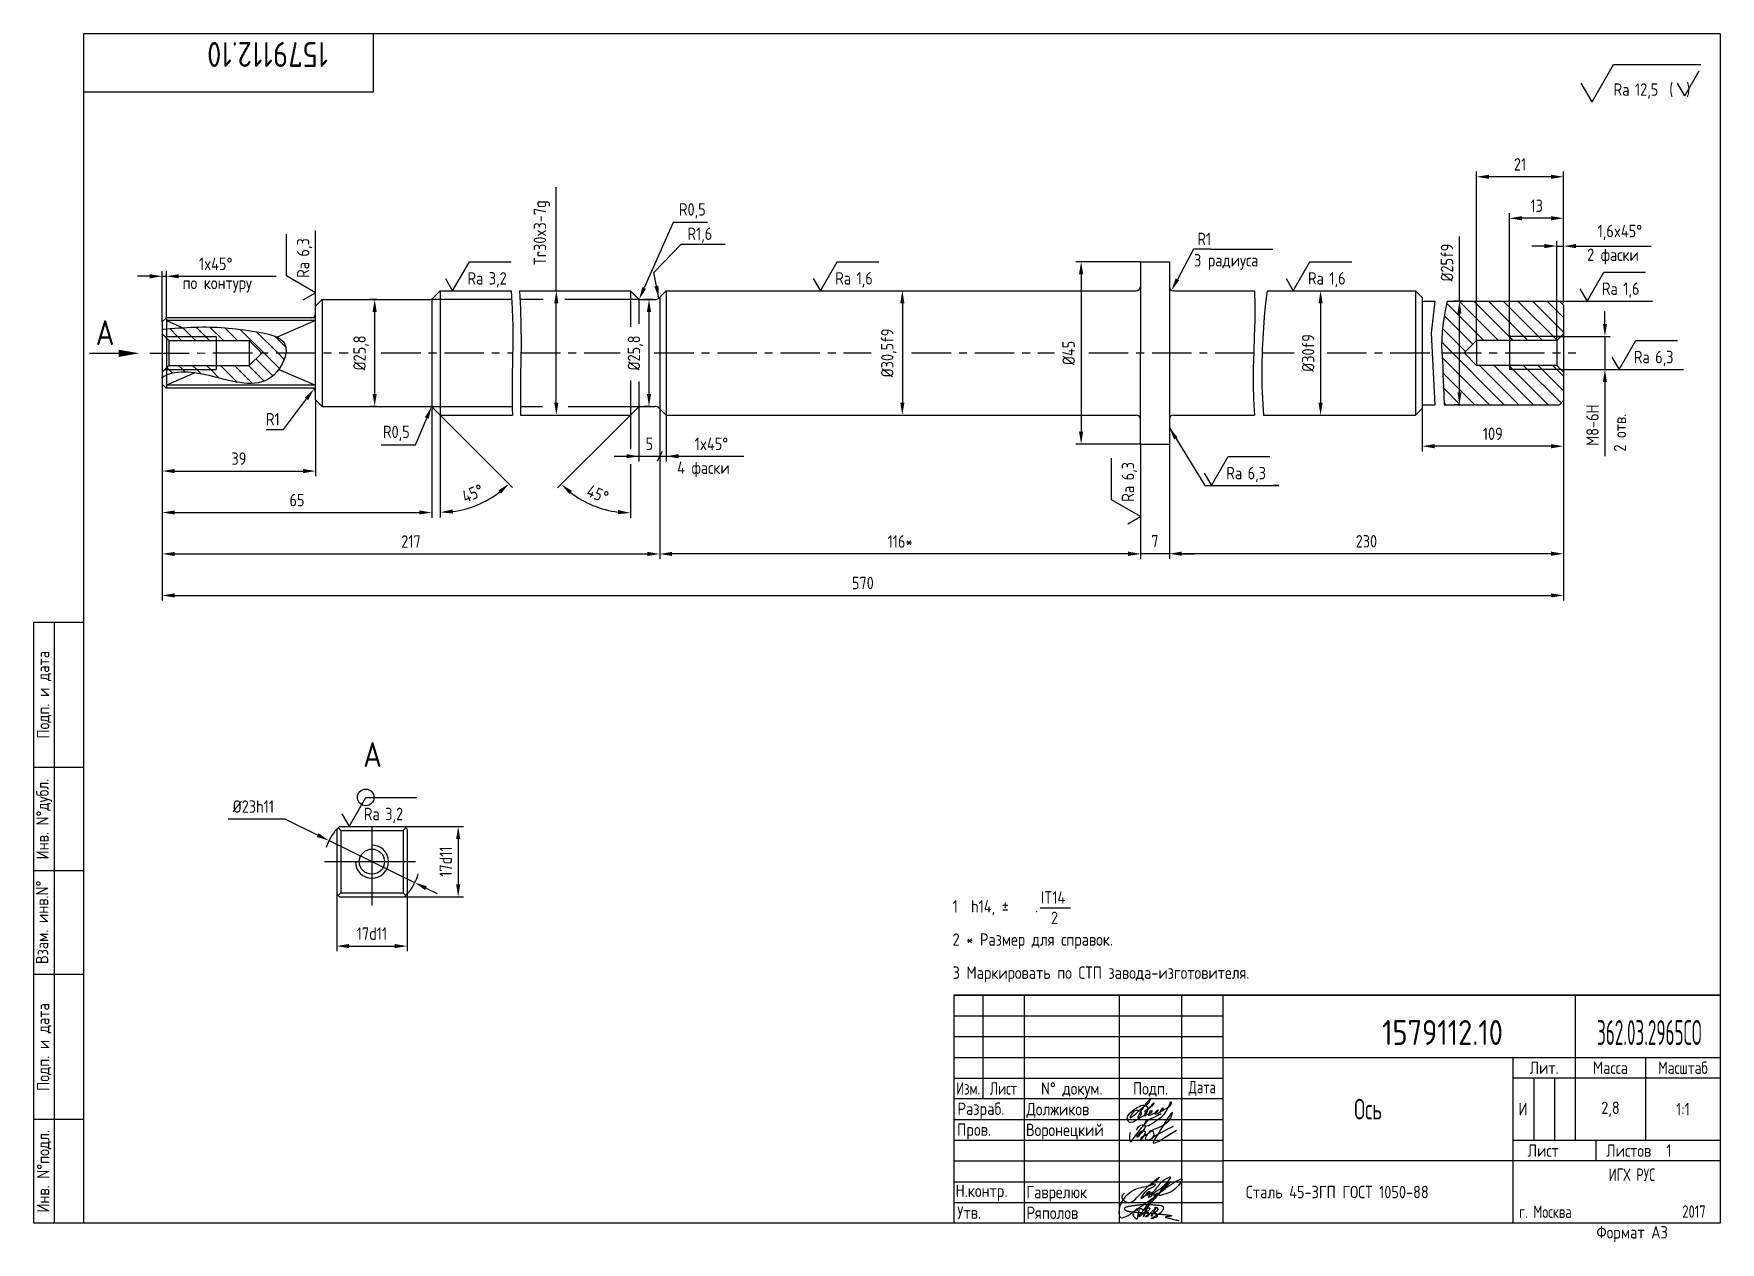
# Paper-space layout 'A3' of a CAD drawing. Header units: millimetres. Extents: x 296 to 703, y 3 to 294.
# The model-space entities are those that its viewports show. They can reach past a viewport. Long polylines and large blocks are cut down to what shows.
import ezdxf
from ezdxf.enums import TextEntityAlignment as Align

# ---------------------------------------------------------------- set-up
doc = ezdxf.new("R2010")
doc.units = ezdxf.units.MM
doc.header["$LTSCALE"] = 0.6
doc.linetypes.add('CENTER', pattern=[50.8, 31.75, -6.35, 6.35, -6.35])
for name, color, linetype in [('Bord', 1, 'Continuous'), ('Cen', 5, 'CENTER'), ('Cont', 6, 'Continuous'), ('Dim', 7, 'Continuous'), ('HATCH', 2, 'Continuous'), ('Text', 3, 'Continuous'), ('Textb', 6, 'Continuous')]:
    doc.layers.add(name, color=color, linetype=linetype)
doc.layers.get('Defpoints').off()
doc.styles.add('Style1', font='romans.shx', dxfattribs={"width": 0.8})
doc.dimstyles.new('DIA', dxfattribs={"dimtxt": 3, "dimasz": 3, "dimexe": 0.18, "dimexo": 0.0625, "dimgap": 1, "dimtad": 1, "dimtih": 1, "dimtoh": 1, "dimdec": 1, "dimtxsty": 'Style1', "dimcen": 0, "dimclrt": 3, "dimadec": 0, "dimazin": 0, "dimtfac": 1, "dimtdec": 1, "dimtmove": 0, "dimatfit": 3, "dimfxl": 1, "dimtolj": 1, "dimarcsym": 0})
doc.dimstyles.new('LIN1', dxfattribs={"dimtxt": 3, "dimasz": 3, "dimexe": 1.25, "dimexo": 0, "dimgap": 1.5, "dimtad": 1, "dimdec": 1, "dimdsep": 46, "dimtxsty": 'Style1', "dimcen": 2.5, "dimclrt": 3, "dimadec": 0, "dimazin": 0, "dimtfac": 1, "dimtdec": 1, "dimtmove": 0, "dimatfit": 3, "dimfxl": 1, "dimarcsym": 0})

psp = doc.layouts.new('A3')

# ---------------------------------------------------------------- texts
at = {"layer": 'Text', "style": 'Style1', "width": 0.8}
for s, p in [('IT14', (539.15, 84.37)), ('1  h14, %%P    .', (517.86, 82.21)), ('2', (541.61, 79.44)), ('2 * Размер для справок.', (517.86, 74.21)), ('3 Маркировать по СТП завода-изготовителя.', (517.86, 66.21)), ('Воронецкий', (535.56, 28.27)), ('Гаврелюк', (535.65, 13.27)), ('Ряполов', (535.69, 8.27))]:
    psp.add_text(s, height=3, dxfattribs=at).set_placement(p)

msp = doc.modelspace()

# ---------------------------------------------------------------- texts
at = {"color": 3, "linetype": 'ByBlock', "char_height": 3, "attachment_point": 5, "style": 'Style1'}
for s, insert in [('5', (5393.27, 773.19)), ('1x45°', (5408.27, 773.19))]:
    msp.add_mtext(s, dxfattribs=dict(at, insert=insert))
at = {"layer": 'Text', "style": 'Style1', "width": 0.8}
for s, p in [('R1,6', (5402.47, 822.39)), ('3 радиуса', (5524.72, 815.98)), ('2 фаски', (5619.58, 817.31)), ('по контуру', (5280.63, 810.52)), ('4 фаски', (5400.01, 765.93))]:
    msp.add_text(s, height=3, dxfattribs=at).set_placement(p)
msp.add_text('2 отв.', height=3, rotation=90, dxfattribs=at).set_placement((5629, 771.31))
at = {"layer": 'Textb', "style": 'Style1', "width": 0.8}
msp.add_attdef('А', text='А', height=6, dxfattribs=at).set_placement((5328.72, 695.22), align=Align.RIGHT)

# ---------------------------------------------------------------- blocks, each defined once
blk = doc.blocks.new('A$C314368CF')
at = {"layer": 'Text'}
for q in [(7.18, 6), (1.98, 3)]:
    blk.add_line((3.72, 0), q, dxfattribs=at)
at = {"layer": 'Text', "style": 'Style1', "width": 0.8}
blk.add_text('(  )', height=3, dxfattribs=at).set_placement((0, 0))
blk = doc.blocks.new('sherISO_18')
at = {"layer": 'Cont'}
for p, q in [((-30.94, -16.46), (-25.74, -7.46)), ((-25.74, -7.46), (-4.67, -7.46)), ((-30.94, -16.46), (-33.54, -11.96))]:
    blk.add_line(p, q, dxfattribs=at)
blk.add_blockref('A$C314368CF', (-12.3, -14.96))
at = {"layer": 'Textb', "style": 'Style1', "width": 0.8}
blk.add_text('Ra', height=3, dxfattribs=at).set_placement((-25.74, -14.96))
blk.add_attdef('12,5', (-20.6, -14.96), '', height=3, dxfattribs=at)
blk = doc.blocks.new('A3')
at = {"layer": 'Bord'}
for p, q in [((230, 55), (295, 55)), ((230, 50), (295, 50)), ((230, 45), (295, 45)), ((370, 40), (370, 25)), ((375, 40), (375, 25)), ((230, 30), (295, 30)), ((230, 25), (295, 25)), ((230, 20), (295, 20)), ((230, 15), (295, 15)), ((230, 10), (295, 10))]:
    blk.add_line(p, q, dxfattribs=at)
at = {"layer": 'Cont'}
for p, q in [((415, 292), (20, 292)), ((20, 292), (20, 5)), ((90, 278), (90, 292)), ((415, 292), (415, 5)), ((20, 278), (90, 278)), ((8, 5), (8, 150)), ((8, 150), (20, 150)), ((13, 5), (13, 150)), ((8, 115), (20, 115)), ((20, 90), (8, 90)), ((20, 65), (8, 65)), ((230, 60), (415, 60)), ((415, 60), (230, 60)), ((230, 60), (230, 5)), ((237, 60), (237, 35)), ((247, 60), (247, 5)), ((270, 5), (270, 60)), ((285, 60), (285, 5)), ((295, 5), (295, 60)), ((380, 60), (380, 25)), ((295, 45), (415, 45)), ((365, 5), (365, 45)), ((397, 25), (397, 45)), ((230, 40), (295, 40)), ((415, 40), (365, 40)), ((295, 35), (230, 35)), ((20, 30), (8, 30)), ((365, 25), (415, 25)), ((385, 25), (385, 20)), ((415, 20), (295, 20)), ((20, 5), (8, 5)), ((415, 5), (20, 5))]:
    blk.add_line(p, q, dxfattribs=at)
at = {"layer": 'Text', "style": 'Style1', "width": 0.8}
for s, p in [('Подп. и дата', (10.5, 132.5)), ('Инв. N%%dдубл.', (10.5, 102.5)), ('Взам. инв.N%%d ', (10, 78.38)), ('Подп. и дата', (10.5, 47.5)), ('Инв. N%%dподл.', (10.5, 17.5))]:
    blk.add_text(s, height=3, rotation=90, dxfattribs=at).set_placement(p, align=Align.MIDDLE)
at = {"layer": 'Text', "style": 'Style1'}
for s, width, p in [('Лит.', 0.8, (372.5, 42.5)), ('Масса', 0.8, (388.5, 42.5)), ('Масштаб', 0.75, (406, 42.5)), ('Изм.', 0.7, (233.5, 37.5)), ('Лист', 0.7, (242, 37.5)), ('N%%d докум.', 0.8, (258.5, 37.5)), ('Подп.', 0.8, (277.5, 37.5)), ('Лист', 0.8, (372.27, 22.5)), ('Листов', 0.8, (392.9, 22.5))]:
    blk.add_text(s, height=3, dxfattribs=dict(at, width=width)).set_placement(p, align=Align.MIDDLE_CENTER)
at = {"layer": 'Text', "style": 'Style1', "width": 0.7}
for s, p in [('Дата', (290, 37.5)), ('ИГХ РУС', (393.69, 16.69))]:
    blk.add_text(s, height=3, dxfattribs=at).set_placement(p, align=Align.MIDDLE)
at = {"layer": 'Text', "style": 'Style1'}
for s, width, p in [('Разpаб.', 0.8, (230.92, 31.1)), ('Пpов.', 0.8, (230.84, 26.08)), ('Н.контp.', 0.8, (230.46, 11.32)), ('Утв.', 0.8, (230.84, 6.06)), ('г. Москва', 0.7, (366.45, 6.25)), ('Фоpмат А3', 0.8, (385.11, 1.29))]:
    blk.add_text(s, height=3, dxfattribs=dict(at, width=width)).set_placement(p)
for tag, p, width in [('ФИО', (249, 31), 0.8), ('И', (366.3, 31.02), 0.8), ('ФИО', (249, 26), 0.8), ('ГОСТ_СОРТАМЕНТА', (307, 14), 0.8), ('ФИО', (249, 11), 0.8), ('ФИО', (249, 6), 0.8), ('2007', (402.85, 6.29), 0.7)]:
    blk.add_attdef(tag, p, '', height=3, dxfattribs=dict(at, width=width))
at = {"layer": 'Text', "style": 'Style1', "width": 0.8}
for tag, p in [('200', (388.5, 32.5)), ('1:20', (406, 32.5))]:
    blk.add_attdef(tag, text='', height=3, dxfattribs=at).set_placement(p, align=Align.MIDDLE)
blk.add_attdef('СБОРОЧНЫЙ_ЧЕРТЕЖ', text='', height=3, dxfattribs=at).set_placement((330, 21.3), align=Align.CENTER)
for tag, p in [('1', (379, 22.5)), ('2', (402.6, 22.5))]:
    blk.add_attdef(tag, text='', height=3, dxfattribs=at).set_placement(p, align=Align.MIDDLE_CENTER)
blk.add_attdef('ЛИСТ', text='', height=3, dxfattribs=at).set_placement((295.75, 12.5), align=Align.MIDDLE_LEFT)
at = {"layer": 'Text', "style": 'Style1', "width": 0.7}
blk.add_attdef('%%OГОСТ_ТЕХ._ТРЕБОВАНИЙ', text='', height=3, dxfattribs=at).set_placement((307, 8), align=Align.BOTTOM_LEFT)
at = {"layer": 'Textb', "style": 'Style1', "width": 0.8}
blk.add_attdef('1234567', (79, 290), '', height=6, rotation=180, dxfattribs=at)
blk.add_attdef('1234567', (333.4, 48), '', height=6, dxfattribs=at)
for tag, height, p in [('123ХЯ', 6, (393.62, 48)), ('НАИМЕНОВАНИЕ', 5, (330, 30))]:
    blk.add_attdef(tag, text='', height=height, dxfattribs=at).set_placement(p, align=Align.CENTER)
blk = doc.blocks.new('A$C63F45750')
at = {"layer": 'Text'}
for points, knots in [([(3.17, 2.37), (3.12, 2.38), (3.04, 2.41), (2.94, 2.5), (2.85, 2.57), (2.79, 2.69), (2.87, 2.77), (2.99, 2.84), (3.16, 2.89), (3.36, 2.93), (3.6, 2.95), (3.82, 2.92), (4.05, 2.87), (4.25, 2.78), (4.45, 2.63), (4.46, 2.42), (4.38, 2.26), (4.28, 2.1), (4.17, 1.94), (4.03, 1.78), (3.89, 1.62), (3.75, 1.52), (3.63, 1.43), (3.49, 1.36), (3.35, 1.3), (3.24, 1.25), (3.16, 1.21), (3.12, 1.15), (3.19, 1.1), (3.27, 1.09), (3.4, 1.07), (3.55, 1.07), (3.72, 1.12), (3.92, 1.19), (4.1, 1.34), (4.26, 1.51), (4.44, 1.65), (4.59, 1.81), (4.74, 1.93), (4.84, 2.04), (4.93, 2.14), (5.07, 2.29), (5.19, 2.53), (5.28, 2.68), (5.35, 2.96), (5.23, 2.66), (5.2, 2.44), (5.04, 2.09), (4.95, 1.81), (4.86, 1.57), (4.75, 1.31), (4.67, 1.12), (4.46, 0.78), (4.62, 1.17), (4.71, 1.45), (4.88, 1.74), (5.01, 2), (5.08, 2.19), (5.19, 2.4), (5.32, 2.58), (5.4, 2.75), (5.52, 2.89), (5.65, 3.04), (5.85, 3.1), (6.02, 3.03), (6.08, 2.87), (6.03, 2.7), (5.9, 2.51), (5.7, 2.37), (5.55, 2.23), (5.4, 2.17), (5.31, 2.12), (5.12, 2.09), (5.35, 2.07), (5.48, 2), (5.64, 1.93), (5.75, 1.8), (5.85, 1.67), (5.89, 1.54), (5.89, 1.37), (5.8, 1.2), (5.63, 1.06), (5.41, 0.94), (5.23, 0.86), (5.02, 0.92), (5.13, 1.1), (5.28, 1.16), (5.44, 1.27), (5.61, 1.36), (5.74, 1.46), (5.86, 1.53), (5.95, 1.61), (6.05, 1.69), (6.15, 1.77), (6.28, 1.87), (6.46, 2.02), (6.65, 2.19), (6.83, 2.37), (6.98, 2.49), (7.11, 2.61), (7.2, 2.74), (7.32, 2.84), (7.42, 2.97), (7.48, 3.08), (7.48, 3.27), (7.34, 3.08), (7.28, 2.94), (7.18, 2.69), (7.1, 2.46), (7, 2.22), (6.93, 1.98), (6.83, 1.78), (6.73, 1.55), (6.67, 1.34), (6.6, 1.14), (6.56, 1.03), (6.39, 0.99), (6.62, 1.33), (6.75, 1.54), (6.93, 1.87), (7.05, 2.08), (7.18, 2.32), (7.33, 2.6), (7.47, 2.89), (7.6, 3.07), (7.79, 3.18), (7.95, 3.01), (8, 2.81), (7.99, 2.62), (7.94, 2.46), (7.83, 2.33), (7.69, 2.22), (7.53, 2.11), (7.37, 2.03), (7.21, 1.99), (7.11, 1.97), (6.89, 1.98), (7.07, 1.94), (7.15, 1.9), (7.27, 1.88), (7.39, 1.84), (7.52, 1.81), (7.62, 1.72), (7.7, 1.62), (7.78, 1.51), (7.83, 1.39), (7.87, 1.26), (7.88, 1.13), (7.86, 0.99), (7.75, 0.88), (7.6, 0.77), (7.4, 0.73), (7.19, 0.66), (6.97, 0.55), (6.71, 0.48), (6.57, 0.44), (6.42, 0.42), (6.52, 0.58), (6.61, 0.64), (6.81, 0.78), (7.06, 0.89), (7.33, 1.04), (7.55, 1.16), (7.7, 1.24), (7.84, 1.32), (7.99, 1.43), (8.21, 1.58), (8.48, 1.76), (8.74, 1.95), (8.97, 2.12), (9.1, 2.29), (9.23, 2.44), (9.3, 2.6), (9.37, 2.74), (9.42, 2.92), (9.45, 3.13), (9.21, 3.48), (8.67, 3.59), (8.09, 3.63), (7.57, 3.66), (7.06, 3.74), (6.57, 3.75), (6.09, 3.74), (5.67, 3.78), (5.28, 3.78), (4.96, 3.81), (4.65, 3.83), (4.31, 3.82), (3.97, 3.79), (3.61, 3.74), (3.22, 3.67), (2.86, 3.66), (2.53, 3.61), (2.18, 3.52), (1.78, 3.54), (1.38, 3.37), (0.96, 3.35), (0.58, 3.24), (0.25, 3.19), (0.03, 3.06), (-0.03, 2.83), (0.02, 2.6), (0.26, 2.38), (0.59, 2.33), (1, 2.2), (1.48, 2.15), (1.93, 2.05), (2.35, 2.02), (2.72, 2.01), (3.11, 1.94), (3.68, 1.94), (4.25, 1.83), (4.91, 1.87), (5.53, 1.76), (6.13, 1.72), (6.73, 1.71), (7.32, 1.62), (7.99, 1.55), (8.64, 1.54), (9.16, 1.46), (9.61, 1.42), (10.03, 1.4), (10.41, 1.32), (10.73, 1.29), (11.01, 1.24), (11.18, 1.23), (11.42, 1.14), (11.18, 1.06), (11.01, 1.03), (10.71, 0.98), (10.37, 0.92), (10.1, 0.91), (9.65, 0.75), (10.22, 0.67), (10.54, 0.59), (11.08, 0.47), (11.61, 0.35), (12.17, 0.15), (12.64, 0.08), (12.98, 0.03), (13.11, 0.01), (13.18, 0)], [0, 0, 0, 0, 0.153866, 0.270441, 0.388867, 0.510533, 0.592156, 0.71333, 0.90842, 1.11344, 1.349254, 1.61246, 1.782219, 2.047249, 2.291879, 2.451528, 2.651081, 2.806158, 3.017979, 3.227348, 3.462381, 3.633009, 3.75766, 3.920516, 4.080796, 4.214529, 4.291786, 4.349969, 4.397594, 4.50822, 4.594826, 4.799244, 4.954392, 5.128468, 5.437537, 5.632649, 5.842485, 6.094987, 6.293219, 6.410959, 6.551192, 6.687808, 7.022147, 7.294342, 7.425356, 7.52079, 7.946481, 8.313051, 8.59833, 8.833695, 9.090496, 9.427695, 9.601191, 9.883219, 10.093306, 10.673943, 10.798776, 10.974628, 11.287247, 11.486184, 11.648652, 11.848902, 12.027194, 12.25348, 12.40059, 12.537783, 12.716293, 12.91523, 13.208551, 13.438489, 13.549668, 13.67779, 13.77127, 13.930001, 14.029091, 14.272112, 14.434836, 14.547084, 14.739051, 14.830983, 15.061241, 15.268922, 15.500489, 15.788979, 15.879568, 16.024283, 16.221854, 16.418714, 16.593102, 16.783247, 16.91018, 17.018213, 17.135263, 17.278205, 17.430482, 17.620087, 17.979626, 18.191789, 18.388716, 18.565718, 18.714854, 18.857929, 19.039974, 19.171375, 19.283034, 19.400085, 19.618058, 19.882245, 20.150781, 20.377854, 20.649532, 20.89723, 21.042543, 21.40016, 21.557817, 21.667145, 21.752781, 21.926256, 22.412297, 22.813145, 22.961412, 23.171289, 23.607257, 23.940428, 24.110007, 24.291214, 24.48084, 24.697609, 24.904078, 25.034245, 25.218018, 25.407651, 25.573473, 25.787447, 25.930292, 26.051316, 26.18846, 26.285312, 26.406799, 26.52425, 26.630463, 26.793722, 26.898606, 27.029313, 27.171012, 27.314101, 27.419918, 27.580557, 27.709367, 27.829268, 28.024364, 28.266961, 28.41242, 28.705761, 28.989137, 29.187748, 29.233768, 29.332802, 29.529535, 29.667094, 30.039923, 30.332117, 30.61061, 30.769982, 30.856778, 31.109923, 31.313488, 31.656425, 32.066331, 32.296628, 32.49714, 32.710276, 32.891468, 33.014834, 33.177747, 33.444503, 33.618009, 34.409008, 34.914636, 35.419802, 35.95397, 36.458179, 36.88069, 37.388403, 37.738353, 38.034261, 38.353468, 38.693154, 39.037638, 39.391136, 39.787481, 40.203773, 40.488977, 40.784975, 41.26625, 41.668005, 42.070065, 42.499388, 42.869834, 43.079573, 43.213439, 43.554591, 43.717296, 44.153724, 44.506336, 45.019111, 45.587859, 45.90191, 46.270392, 46.703958, 47.093115, 47.952647, 48.44014, 49.079253, 49.808223, 50.268654, 50.851051, 51.604831, 52.298429, 52.776925, 53.1907, 53.661988, 54.042386, 54.348524, 54.616841, 54.853814, 54.983777, 55.126096, 55.333328, 55.613101, 56.008732, 56.315809, 56.59982, 56.87931, 57.399251, 57.889617, 58.432507, 59.066698, 59.660314, 59.862668, 60.07277, 60.07277, 60.07277, 60.07277]), ([(2.31, 1.53), (2.26, 1.52), (2.17, 1.51), (2.06, 1.48), (1.93, 1.38), (2.07, 1.25), (2.14, 1.11), (2.26, 0.93), (2.39, 0.72), (2.57, 0.54), (2.71, 0.44), (2.86, 0.4), (3.02, 0.43), (3.14, 0.54), (3.21, 0.79), (3.25, 1.07), (3.31, 1.4), (3.35, 1.67), (3.38, 1.92), (3.47, 2.19), (3.5, 2.43), (3.54, 2.59), (3.56, 2.64)], [0, 0, 0, 0, 0.15847, 0.269731, 0.363591, 0.555514, 0.688037, 0.848606, 1.204359, 1.433632, 1.58673, 1.729549, 1.880686, 2.057874, 2.19169, 2.63505, 2.928153, 3.184121, 3.441863, 3.696117, 4.025873, 4.178055, 4.178055, 4.178055, 4.178055])]:
    blk.add_open_spline(points, degree=3, knots=knots, dxfattribs=at)
blk = doc.blocks.new('*D7')
at = {"layer": 'Dim', "color": 0, "lineweight": -2, "transparency": 16777216}
for p, q in [((5291.66, 682.67), (5305.28, 682.67)), ((5305.28, 682.67), (5313.27, 678.76)), ((5336.69, 667.29), (5315.97, 677.44)), ((5339.38, 665.97), (5342.08, 664.65))]:
    blk.add_line(p, q, dxfattribs=at)
at = {"layer": 'Dim', "color": 0, "transparency": 16777216}
for points in [[(5313.49, 679.21), (5313.05, 678.31), (5315.97, 677.44)], [(5339.6, 666.42), (5339.16, 665.52), (5336.69, 667.29)]]:
    blk.add_solid(points, dxfattribs=at)
at = {"layer": 'Dim', "color": 3, "transparency": 16777216, "insert": (5297.72, 685.67), "char_height": 3, "attachment_point": 5, "style": 'Style1'}
blk.add_mtext('%%c23h11', dxfattribs=at)
blk = doc.blocks.new('*D8')
at = {"layer": 'Dim', "color": 0, "lineweight": -2, "transparency": 16777216}
for p, q in [((5334.13, 680.87), (5348.4, 680.87)), ((5347.15, 677.87), (5347.15, 666.87)), ((5334.13, 663.87), (5348.4, 663.87))]:
    blk.add_line(p, q, dxfattribs=at)
at = {"layer": 'Dim', "color": 0, "transparency": 16777216}
for points in [[(5346.65, 677.87), (5347.65, 677.87), (5347.15, 680.87)], [(5346.65, 666.87), (5347.65, 666.87), (5347.15, 663.87)]]:
    blk.add_solid(points, dxfattribs=at)
at = {"layer": 'Dim', "color": 3, "transparency": 16777216, "insert": (5344.15, 672.37), "char_height": 3, "attachment_point": 5, "rotation": 90, "style": 'Style1'}
blk.add_mtext('17d11', dxfattribs=at)
blk = doc.blocks.new('*D9')
at = {"layer": 'Dim', "color": 0, "lineweight": -2, "transparency": 16777216}
for p, q in [((5317.83, 664.57), (5317.83, 650.75)), ((5334.83, 664.57), (5334.83, 650.75)), ((5320.83, 652), (5331.83, 652))]:
    blk.add_line(p, q, dxfattribs=at)
at = {"layer": 'Dim', "color": 0, "transparency": 16777216}
for points in [[(5320.83, 652.5), (5320.83, 651.5), (5317.83, 652)], [(5331.83, 652.5), (5331.83, 651.5), (5334.83, 652)]]:
    blk.add_solid(points, dxfattribs=at)
at = {"layer": 'Dim', "color": 3, "transparency": 16777216, "insert": (5326.33, 655), "char_height": 3, "attachment_point": 5, "style": 'Style1'}
blk.add_mtext('17d11', dxfattribs=at)
blk = doc.blocks.new('A$C6CF913E7')
at = {"layer": 'Text'}
blk.add_circle((0, 0), 2, dxfattribs=at)
blk = doc.blocks.new('SHERISO_06')
at = {"layer": 'Text'}
blk.add_line((4.04, 7), (16.39, 7), dxfattribs=at)
blk.add_lwpolyline([(-1.73, 3), (0, 0), (4.04, 7)], dxfattribs=at)
blk.add_blockref('A$C6CF913E7', (4.04, 7))
at = {"layer": 'Text', "style": 'Style1', "width": 0.8}
blk.add_text('Ra', height=3, dxfattribs=at).set_placement((3.58, 1.5))
blk.add_attdef('12,5', (8.73, 1.5), '', height=3, dxfattribs=at)
blk = doc.blocks.new('SHERISO_03')
at = {"layer": 'Text'}
blk.add_line((4.04, 7), (14.12, 7), dxfattribs=at)
blk.add_lwpolyline([(-1.73, 3), (0, 0), (4.04, 7)], dxfattribs=at)
at = {"layer": 'Text', "style": 'Style1', "width": 0.8}
blk.add_text('Ra', height=3, dxfattribs=at).set_placement((3.58, 1.5))
blk.add_attdef('6,3', (8.73, 1.5), '', height=3, dxfattribs=at)
blk = doc.blocks.new('*D10')
at = {"layer": 'Dim', "color": 0, "lineweight": -2, "transparency": 16777216}
for p, q in [((5275.73, 787.58), (5275.73, 735.36)), ((5613.88, 746.67), (5613.88, 735.36)), ((5278.73, 736.61), (5610.88, 736.61))]:
    blk.add_line(p, q, dxfattribs=at)
at = {"layer": 'Dim', "color": 0, "transparency": 16777216}
for points in [[(5278.73, 737.11), (5278.73, 736.11), (5275.73, 736.61)], [(5610.88, 737.11), (5610.88, 736.11), (5613.88, 736.61)]]:
    blk.add_solid(points, dxfattribs=at)
at = {"layer": 'Dim', "color": 3, "transparency": 16777216, "insert": (5444.8, 739.61), "char_height": 3, "attachment_point": 5, "style": 'Style1'}
blk.add_mtext('570', dxfattribs=at)
blk = doc.blocks.new('*D11')
at = {"layer": 'Dim', "color": 0, "lineweight": -2, "transparency": 16777216}
for p, q in [((5518.77, 773.12), (5518.77, 745.42)), ((5613.88, 772.62), (5613.88, 745.42)), ((5610.88, 746.67), (5521.77, 746.67))]:
    blk.add_line(p, q, dxfattribs=at)
at = {"layer": 'Dim', "color": 0, "transparency": 16777216}
for points in [[(5521.77, 747.17), (5521.77, 746.17), (5518.77, 746.67)], [(5610.88, 747.17), (5610.88, 746.17), (5613.88, 746.67)]]:
    blk.add_solid(points, dxfattribs=at)
at = {"layer": 'Dim', "color": 3, "transparency": 16777216, "insert": (5566.32, 749.67), "char_height": 3, "attachment_point": 5, "style": 'Style1'}
blk.add_mtext('230', dxfattribs=at)
blk = doc.blocks.new('*D12')
at = {"layer": 'Dim', "color": 0, "lineweight": -2, "transparency": 16777216}
for p, q in [((5511.77, 817.12), (5496.22, 817.12)), ((5497.47, 814.12), (5497.47, 776.12)), ((5511.77, 773.12), (5496.22, 773.12))]:
    blk.add_line(p, q, dxfattribs=at)
at = {"layer": 'Dim', "color": 0, "transparency": 16777216}
for points in [[(5496.97, 814.12), (5497.97, 814.12), (5497.47, 817.12)], [(5496.97, 776.12), (5497.97, 776.12), (5497.47, 773.12)]]:
    blk.add_solid(points, dxfattribs=at)
at = {"layer": 'Dim', "color": 3, "transparency": 16777216, "insert": (5494.47, 795.12), "char_height": 3, "attachment_point": 5, "rotation": 90, "style": 'Style1'}
blk.add_mtext('%%C45', dxfattribs=at)
blk = doc.blocks.new('*D13')
at = {"layer": 'Dim', "color": 0, "lineweight": -2, "transparency": 16777216}
for p, q in [((5453.58, 810.12), (5455.58, 810.12)), ((5454.33, 807.12), (5454.33, 783.12)), ((5453.58, 780.12), (5455.58, 780.12))]:
    blk.add_line(p, q, dxfattribs=at)
at = {"layer": 'Dim', "color": 0, "transparency": 16777216}
for points in [[(5453.83, 807.12), (5454.83, 807.12), (5454.33, 810.12)], [(5453.83, 783.12), (5454.83, 783.12), (5454.33, 780.12)]]:
    blk.add_solid(points, dxfattribs=at)
at = {"layer": 'Dim', "color": 3, "transparency": 16777216, "insert": (5451.04, 795.12), "char_height": 3, "attachment_point": 5, "rotation": 90, "style": 'Style1'}
blk.add_mtext('%%C30,5f9', dxfattribs=at)
blk = doc.blocks.new('*D14')
at = {"layer": 'Dim', "color": 0, "lineweight": -2, "transparency": 16777216}
for p, q in [((5327.5, 808.03), (5325.74, 808.03)), ((5326.99, 805.03), (5326.99, 785.21)), ((5327.5, 782.21), (5325.74, 782.21))]:
    blk.add_line(p, q, dxfattribs=at)
at = {"layer": 'Dim', "color": 0, "transparency": 16777216}
for points in [[(5326.49, 805.03), (5327.49, 805.03), (5326.99, 808.03)], [(5326.49, 785.21), (5327.49, 785.21), (5326.99, 782.21)]]:
    blk.add_solid(points, dxfattribs=at)
at = {"layer": 'Dim', "color": 3, "transparency": 16777216, "insert": (5323.7, 795.12), "char_height": 3, "attachment_point": 5, "rotation": 90, "style": 'Style1'}
blk.add_mtext('%%C25,8', dxfattribs=at)
blk = doc.blocks.new('*D15')
at = {"layer": 'Dim', "color": 0, "lineweight": -2, "transparency": 16777216}
for p, q in [((5370.83, 810.12), (5370.83, 835.09)), ((5368.52, 810.12), (5372.08, 810.12)), ((5370.83, 783.12), (5370.83, 807.12)), ((5368.52, 780.12), (5372.08, 780.12))]:
    blk.add_line(p, q, dxfattribs=at)
at = {"layer": 'Dim', "color": 0, "transparency": 16777216}
for points in [[(5370.33, 807.12), (5371.33, 807.12), (5370.83, 810.12)], [(5370.33, 783.12), (5371.33, 783.12), (5370.83, 780.12)]]:
    blk.add_solid(points, dxfattribs=at)
at = {"layer": 'Dim', "color": 3, "transparency": 16777216, "insert": (5367.33, 824.1), "char_height": 3, "attachment_point": 5, "rotation": 90, "style": 'Style1'}
blk.add_mtext('Tr30x3-7g', dxfattribs=at)
blk = doc.blocks.new('RAZREZ14')
at = {"layer": 'Text'}
blk.add_lwpolyline([(-12, 0), (-5, 0)], dxfattribs=at)
blk.add_lwpolyline([(-12, 0), (-5, 0)], dxfattribs=at)
blk.add_lwpolyline([(0, 0, 0, 1.76, 0), (-5, 0, 1.76, 1.76, 0)], format="xyseb", dxfattribs=at)
blk.add_lwpolyline([(0, 0, 0, 1.76, 0), (-5, 0, 1.76, 1.76, 0)], format="xyseb", dxfattribs=at)
at = {"layer": 'Textb', "style": 'Style1', "width": 0.8}
blk.add_attdef('A', (-10.5, 2), '', height=6, dxfattribs=at)
blk = doc.blocks.new('*D16')
at = {"layer": 'Dim', "color": 0, "lineweight": -2, "transparency": 16777216}
for q in [(5342.82, 755.42), (5360.28, 762.65)]:
    blk.add_line((5342.82, 780.12), q, dxfattribs=at)
blk.add_arc((5342.82, 780.12), 23.45, 277.3359, 307.6641, dxfattribs=at)
at = {"layer": 'Dim', "color": 0, "transparency": 16777216}
for points in [[(5356.82, 761.93), (5357.48, 761.18), (5359.4, 763.54)], [(5345.85, 756.36), (5345.78, 757.36), (5342.82, 756.67)]]:
    blk.add_solid(points, dxfattribs=at)
at = {"layer": 'Dim', "color": 3, "transparency": 16777216, "insert": (5350.64, 761.23), "char_height": 3, "attachment_point": 5, "rotation": 22.5, "style": 'Style1'}
blk.add_mtext('45°', dxfattribs=at)
blk = doc.blocks.new('*D17')
at = {"layer": 'Dim', "color": 0, "lineweight": -2, "transparency": 16777216}
for p, q in [((5394.14, 808.02), (5391.94, 808.02)), ((5393.19, 805.02), (5393.19, 785.22)), ((5393.46, 782.22), (5391.94, 782.22))]:
    blk.add_line(p, q, dxfattribs=at)
at = {"layer": 'Dim', "color": 0, "transparency": 16777216}
for points in [[(5392.69, 805.02), (5393.69, 805.02), (5393.19, 808.02)], [(5392.69, 785.22), (5393.69, 785.22), (5393.19, 782.22)]]:
    blk.add_solid(points, dxfattribs=at)
at = {"layer": 'Dim', "color": 3, "transparency": 16777216, "insert": (5389.9, 795.12), "char_height": 3, "attachment_point": 5, "rotation": 90, "style": 'Style1'}
blk.add_mtext('%%C25,8', dxfattribs=at)
blk = doc.blocks.new('*D18')
at = {"layer": 'Dim', "color": 0, "lineweight": -2, "transparency": 16777216}
for p, q in [((5395.77, 781.72), (5395.77, 745.37)), ((5511.77, 773.12), (5511.77, 745.37)), ((5508.77, 746.62), (5398.77, 746.62))]:
    blk.add_line(p, q, dxfattribs=at)
at = {"layer": 'Dim', "color": 0, "transparency": 16777216}
for points in [[(5398.77, 747.12), (5398.77, 746.12), (5395.77, 746.62)], [(5508.77, 747.12), (5508.77, 746.12), (5511.77, 746.62)]]:
    blk.add_solid(points, dxfattribs=at)
at = {"layer": 'Dim', "color": 3, "transparency": 16777216, "insert": (5453.77, 749.62), "char_height": 3, "attachment_point": 5, "style": 'Style1'}
blk.add_mtext('116*', dxfattribs=at)
blk = doc.blocks.new('*D19')
at = {"layer": 'Dim', "color": 0, "lineweight": -2, "transparency": 16777216}
for p, q in [((5395.77, 781.72), (5395.77, 745.37)), ((5275.73, 756.62), (5275.73, 745.37)), ((5278.73, 746.62), (5392.77, 746.62))]:
    blk.add_line(p, q, dxfattribs=at)
at = {"layer": 'Dim', "color": 0, "transparency": 16777216}
for points in [[(5278.73, 747.12), (5278.73, 746.12), (5275.73, 746.62)], [(5392.77, 747.12), (5392.77, 746.12), (5395.77, 746.62)]]:
    blk.add_solid(points, dxfattribs=at)
at = {"layer": 'Dim', "color": 3, "transparency": 16777216, "insert": (5335.75, 749.62), "char_height": 3, "attachment_point": 5, "style": 'Style1'}
blk.add_mtext('217', dxfattribs=at)
blk = doc.blocks.new('*D20')
at = {"layer": 'Dim', "color": 0, "lineweight": -2, "transparency": 16777216}
for p, q in [((5340.77, 782.15), (5340.77, 755.37)), ((5275.73, 766.62), (5275.73, 755.37)), ((5278.73, 756.62), (5337.77, 756.62))]:
    blk.add_line(p, q, dxfattribs=at)
at = {"layer": 'Dim', "color": 0, "transparency": 16777216}
for points in [[(5278.73, 757.12), (5278.73, 756.12), (5275.73, 756.62)], [(5337.77, 757.12), (5337.77, 756.12), (5340.77, 756.62)]]:
    blk.add_solid(points, dxfattribs=at)
at = {"layer": 'Dim', "color": 3, "transparency": 16777216, "insert": (5308.25, 759.62), "char_height": 3, "attachment_point": 5, "style": 'Style1'}
blk.add_mtext('65', dxfattribs=at)
blk = doc.blocks.new('*D21')
at = {"layer": 'Dim', "color": 0, "lineweight": -2, "transparency": 16777216}
for p, q in [((5275.73, 787.58), (5275.73, 765.37)), ((5312.73, 783.81), (5312.73, 765.37)), ((5278.73, 766.62), (5309.73, 766.62))]:
    blk.add_line(p, q, dxfattribs=at)
at = {"layer": 'Dim', "color": 0, "transparency": 16777216}
for points in [[(5278.73, 767.12), (5278.73, 766.12), (5275.73, 766.62)], [(5309.73, 767.12), (5309.73, 766.12), (5312.73, 766.62)]]:
    blk.add_solid(points, dxfattribs=at)
at = {"layer": 'Dim', "color": 3, "transparency": 16777216, "insert": (5294.23, 769.62), "char_height": 3, "attachment_point": 5, "style": 'Style1'}
blk.add_mtext('39', dxfattribs=at)
blk = doc.blocks.new('*D22')
at = {"layer": 'Dim', "color": 0, "lineweight": -2, "transparency": 16777216}
for p, q in [((5511.77, 773.12), (5511.77, 745.42)), ((5518.77, 773.12), (5518.77, 745.42)), ((5508.77, 746.67), (5505.77, 746.67)), ((5518.77, 746.67), (5511.77, 746.67)), ((5521.77, 746.67), (5524.77, 746.67))]:
    blk.add_line(p, q, dxfattribs=at)
at = {"layer": 'Dim', "color": 0, "transparency": 16777216}
for points in [[(5508.77, 747.17), (5508.77, 746.17), (5511.77, 746.67)], [(5521.77, 747.17), (5521.77, 746.17), (5518.77, 746.67)]]:
    blk.add_solid(points, dxfattribs=at)
at = {"layer": 'Dim', "color": 3, "transparency": 16777216, "insert": (5515.27, 749.67), "char_height": 3, "attachment_point": 5, "style": 'Style1'}
blk.add_mtext('7', dxfattribs=at)
blk = doc.blocks.new('*D23')
at = {"layer": 'Dim', "color": 0, "lineweight": -2, "transparency": 16777216}
for p, q in [((5275.73, 802.62), (5275.73, 814.87)), ((5276.73, 803.62), (5276.73, 814.87)), ((5272.73, 813.62), (5269.73, 813.62)), ((5275.73, 813.62), (5276.73, 813.62)), ((5279.73, 813.62), (5294.53, 813.62))]:
    blk.add_line(p, q, dxfattribs=at)
at = {"layer": 'Dim', "color": 0, "transparency": 16777216}
for points in [[(5272.73, 814.12), (5272.73, 813.12), (5275.73, 813.62)], [(5279.73, 814.12), (5279.73, 813.12), (5276.73, 813.62)]]:
    blk.add_solid(points, dxfattribs=at)
at = {"layer": 'Dim', "color": 3, "transparency": 16777216, "insert": (5288.63, 816.62), "char_height": 3, "attachment_point": 5, "style": 'Style1'}
blk.add_mtext('1x45%%D', dxfattribs=at)
blk = doc.blocks.new('*D24')
at = {"layer": 'Dim', "color": 0, "lineweight": -2, "transparency": 16777216}
for p, q in [((5588.77, 807.62), (5588.77, 823.22)), ((5589.65, 807.62), (5587.52, 807.62)), ((5588.77, 785.62), (5588.77, 804.62)), ((5588.84, 782.62), (5587.52, 782.62))]:
    blk.add_line(p, q, dxfattribs=at)
at = {"layer": 'Dim', "color": 0, "transparency": 16777216}
for points in [[(5588.27, 804.62), (5589.27, 804.62), (5588.77, 807.62)], [(5588.27, 785.62), (5589.27, 785.62), (5588.77, 782.62)]]:
    blk.add_solid(points, dxfattribs=at)
at = {"layer": 'Dim', "color": 3, "transparency": 16777216, "insert": (5585.77, 816.92), "char_height": 3, "attachment_point": 5, "rotation": 90, "style": 'Style1'}
blk.add_mtext('%%C25f9', dxfattribs=at)
blk = doc.blocks.new('*D25')
at = {"layer": 'Dim', "color": 0, "lineweight": -2, "transparency": 16777216}
for p, q in [((5554.51, 810.12), (5556.51, 810.12)), ((5555.26, 807.12), (5555.26, 783.12)), ((5554.51, 780.12), (5556.51, 780.12))]:
    blk.add_line(p, q, dxfattribs=at)
at = {"layer": 'Dim', "color": 0, "transparency": 16777216}
for points in [[(5554.76, 807.12), (5555.76, 807.12), (5555.26, 810.12)], [(5554.76, 783.12), (5555.76, 783.12), (5555.26, 780.12)]]:
    blk.add_solid(points, dxfattribs=at)
at = {"layer": 'Dim', "color": 3, "transparency": 16777216, "insert": (5552.26, 795.12), "char_height": 3, "attachment_point": 5, "rotation": 90, "style": 'Style1'}
blk.add_mtext('%%C30f9', dxfattribs=at)
blk = doc.blocks.new('*D26')
at = {"layer": 'Dim', "color": 0, "lineweight": -2, "transparency": 16777216}
for p, q in [((5612.28, 798.12), (5612.28, 822.15)), ((5613.88, 807.12), (5613.88, 822.15)), ((5609.28, 820.9), (5606.28, 820.9)), ((5612.28, 820.9), (5613.88, 820.9)), ((5616.88, 820.9), (5635.05, 820.9))]:
    blk.add_line(p, q, dxfattribs=at)
at = {"layer": 'Dim', "color": 0, "transparency": 16777216}
for points in [[(5609.28, 821.4), (5609.28, 820.4), (5612.28, 820.9)], [(5616.88, 821.4), (5616.88, 820.4), (5613.88, 820.9)]]:
    blk.add_solid(points, dxfattribs=at)
at = {"layer": 'Dim', "color": 3, "transparency": 16777216, "insert": (5627.49, 824.19), "char_height": 3, "attachment_point": 5, "style": 'Style1'}
blk.add_mtext('1,6x45%%D', dxfattribs=at)
blk = doc.blocks.new('*D27')
at = {"layer": 'Dim', "color": 0, "lineweight": -2, "transparency": 16777216}
for p, q in [((5600.88, 799.12), (5600.88, 828.87)), ((5610.88, 827.62), (5603.88, 827.62)), ((5613.88, 817.62), (5613.88, 828.87))]:
    blk.add_line(p, q, dxfattribs=at)
at = {"layer": 'Dim', "color": 0, "transparency": 16777216}
for points in [[(5603.88, 828.12), (5603.88, 827.12), (5600.88, 827.62)], [(5610.88, 828.12), (5610.88, 827.12), (5613.88, 827.62)]]:
    blk.add_solid(points, dxfattribs=at)
at = {"layer": 'Dim', "color": 3, "transparency": 16777216, "insert": (5607.41, 830.62), "char_height": 3, "attachment_point": 5, "style": 'Style1'}
blk.add_mtext('13', dxfattribs=at)
blk = doc.blocks.new('*D28')
at = {"layer": 'Dim', "color": 0, "lineweight": -2, "transparency": 16777216}
for p, q in [((5592.88, 798.12), (5592.88, 838.87)), ((5613.88, 827.62), (5613.88, 838.87)), ((5610.88, 837.62), (5595.88, 837.62))]:
    blk.add_line(p, q, dxfattribs=at)
at = {"layer": 'Dim', "color": 0, "transparency": 16777216}
for points in [[(5595.88, 838.12), (5595.88, 837.12), (5592.88, 837.62)], [(5610.88, 838.12), (5610.88, 837.12), (5613.88, 837.62)]]:
    blk.add_solid(points, dxfattribs=at)
at = {"layer": 'Dim', "color": 3, "transparency": 16777216, "insert": (5603.38, 840.62), "char_height": 3, "attachment_point": 5, "style": 'Style1'}
blk.add_mtext('21', dxfattribs=at)
blk = doc.blocks.new('*D29')
at = {"layer": 'Dim', "color": 0, "lineweight": -2, "transparency": 16777216}
for p, q in [((5623.88, 802.12), (5623.88, 805.12)), ((5612.28, 799.12), (5625.13, 799.12)), ((5623.88, 799.12), (5623.88, 791.12)), ((5613.28, 791.12), (5625.13, 791.12)), ((5623.88, 788.12), (5623.88, 770.23))]:
    blk.add_line(p, q, dxfattribs=at)
at = {"layer": 'Dim', "color": 0, "transparency": 16777216}
for points in [[(5623.38, 802.12), (5624.38, 802.12), (5623.88, 799.12)], [(5623.38, 788.12), (5624.38, 788.12), (5623.88, 791.12)]]:
    blk.add_solid(points, dxfattribs=at)
at = {"layer": 'Dim', "color": 3, "transparency": 16777216, "insert": (5620.88, 777.68), "char_height": 3, "attachment_point": 5, "rotation": 90, "style": 'Style1'}
blk.add_mtext('M8-6H', dxfattribs=at)
blk = doc.blocks.new('*D30')
at = {"layer": 'Dim', "color": 0, "lineweight": -2, "transparency": 16777216}
for p, q in [((5579.77, 781.72), (5579.77, 771.37)), ((5613.88, 783.62), (5613.88, 771.37)), ((5610.88, 772.62), (5582.77, 772.62))]:
    blk.add_line(p, q, dxfattribs=at)
at = {"layer": 'Dim', "color": 0, "transparency": 16777216}
for points in [[(5582.77, 773.12), (5582.77, 772.12), (5579.77, 772.62)], [(5610.88, 773.12), (5610.88, 772.12), (5613.88, 772.62)]]:
    blk.add_solid(points, dxfattribs=at)
at = {"layer": 'Dim', "color": 3, "transparency": 16777216, "insert": (5596.82, 775.62), "char_height": 3, "attachment_point": 5, "style": 'Style1'}
blk.add_mtext('109', dxfattribs=at)
blk = doc.blocks.new('*D33')
at = {"layer": 'Dim', "color": 0, "lineweight": -2, "transparency": 16777216}
for p, q in [((5305.01, 776.62), (5310.53, 784.02)), ((5300.81, 776.62), (5305.01, 776.62))]:
    blk.add_line(p, q, dxfattribs=at)
at = {"layer": 'Dim', "color": 0, "transparency": 16777216}
blk.add_solid([(5310.13, 784.31), (5310.93, 783.72), (5312.32, 786.42)], dxfattribs=at)
at = {"layer": 'Dim', "color": 3, "transparency": 16777216, "insert": (5302.41, 779.12), "char_height": 3, "attachment_point": 5, "style": 'Style1'}
blk.add_mtext('\\A1;R1', dxfattribs=at)
blk = doc.blocks.new('*D34')
at = {"layer": 'Dim', "color": 0, "lineweight": -2, "transparency": 16777216}
for p, q in [((5386.04, 777.45), (5371.14, 762.55)), ((5388.71, 768.26), (5388.71, 755.27))]:
    blk.add_line(p, q, dxfattribs=at)
blk.add_arc((5388.71, 780.12), 23.6, 232.2897, 262.7103, dxfattribs=at)
at = {"layer": 'Dim', "color": 0, "transparency": 16777216}
for points in [[(5373.95, 761.08), (5374.61, 761.83), (5372.03, 763.43)], [(5385.75, 757.21), (5385.68, 756.21), (5388.71, 756.52)]]:
    blk.add_solid(points, dxfattribs=at)
at = {"layer": 'Dim', "color": 3, "transparency": 16777216, "insert": (5380.83, 761.09), "char_height": 3, "attachment_point": 5, "rotation": 337.5, "style": 'Style1'}
blk.add_mtext('45°', dxfattribs=at)
blk = doc.blocks.new('*D35')
at = {"layer": 'Dim', "color": 0, "lineweight": -2, "transparency": 16777216}
for p, q in [((5336.88, 772.94), (5339.56, 779.4)), ((5328.56, 772.94), (5336.88, 772.94))]:
    blk.add_line(p, q, dxfattribs=at)
at = {"layer": 'Dim', "color": 0, "transparency": 16777216}
blk.add_solid([(5339.1, 779.59), (5340.02, 779.21), (5340.71, 782.17)], dxfattribs=at)
at = {"layer": 'Dim', "color": 3, "transparency": 16777216, "insert": (5332.22, 775.73), "char_height": 3, "attachment_point": 5, "style": 'Style1'}
blk.add_mtext('\\A1;R0,5', dxfattribs=at)
blk = doc.blocks.new('*D36')
at = {"layer": 'Dim', "color": 0, "lineweight": -2, "transparency": 16777216}
for p, q in [((5399, 826.62), (5392.03, 810.81)), ((5407.31, 826.62), (5399, 826.62))]:
    blk.add_line(p, q, dxfattribs=at)
at = {"layer": 'Dim', "color": 0, "transparency": 16777216}
blk.add_solid([(5391.57, 811.01), (5392.48, 810.6), (5390.82, 808.06)], dxfattribs=at)
at = {"layer": 'Dim', "color": 3, "transparency": 16777216, "insert": (5403.65, 829.4), "char_height": 3, "attachment_point": 5, "style": 'Style1'}
blk.add_mtext('\\A1;R0,5', dxfattribs=at)
blk = doc.blocks.new('*D37')
at = {"layer": 'Dim', "color": 0, "lineweight": -2, "transparency": 16777216}
for p, q in [((5524.6, 820.12), (5520.71, 812.88)), ((5528.8, 820.12), (5524.6, 820.12))]:
    blk.add_line(p, q, dxfattribs=at)
at = {"layer": 'Dim', "color": 0, "transparency": 16777216}
blk.add_solid([(5520.27, 813.12), (5521.15, 812.64), (5519.29, 810.24)], dxfattribs=at)
at = {"layer": 'Dim', "color": 3, "transparency": 16777216, "insert": (5527.2, 822.62), "char_height": 3, "attachment_point": 5, "style": 'Style1'}
blk.add_mtext('\\A1;R1', dxfattribs=at)

# ---------------------------------------------------------------- dimensions: what is measured, and where the dimension line sits
at = {"layer": 'Dim'}
for base, p1, p2, picture, middle in [((5592.88, 837.62), (5613.88, 827.62), (5592.88, 798.12), '*D28', (5603.38, 840.62)), ((5340.77, 756.62), (5275.73, 766.62), (5340.77, 782.15), '*D20', (5308.25, 759.62)), ((5511.77, 746.67), (5518.77, 773.12), (5511.77, 773.12), '*D22', (5515.27, 749.67))]:
    dim = msp.add_linear_dim(base=base, p1=p1, p2=p2, dimstyle='LIN1', dxfattribs=at)
    dim.commit()
    dim.dimension.update_dxf_attribs({"geometry": picture, "text_midpoint": middle})
for base, p1, p2, angle, text, picture, middle in [((5370.83, 810.12), (5368.52, 780.12), (5368.52, 810.12), 90, 'Tr30x3-7g', '*D15', (5370.83, 824.1)), ((5588.77, 782.62), (5589.65, 807.62), (5588.84, 782.62), 90, '%%C<>f9', '*D24', (5588.77, 816.92)), ((5623.88, 791.12), (5612.28, 799.12), (5613.28, 791.12), 270, 'M8-6H', '*D29', (5623.88, 777.68))]:
    dim = msp.add_linear_dim(base=base, p1=p1, p2=p2, angle=angle, text=text, dimstyle='LIN1', dxfattribs=at)
    dim.commit()
    dim.dimension.update_dxf_attribs({"geometry": picture, "text_midpoint": middle, "dimtype": 160})
for center, mpoint, picture, middle in [((5391.02, 808.52), (5390.82, 808.06), '*D36', (5399, 826.62)), ((5519.77, 811.12), (5519.29, 810.24), '*D37', (5524.6, 820.12)), ((5311.73, 785.62), (5312.32, 786.42), '*D33', (5305.01, 776.62)), ((5340.52, 781.71), (5340.71, 782.17), '*D35', (5336.88, 772.94))]:
    dim = msp.add_radius_dim(center=center, mpoint=mpoint, dimstyle='DIA', override={"dimtmove": 1}, dxfattribs=at)
    dim.commit()
    dim.dimension.update_dxf_attribs({"geometry": picture, "text_midpoint": middle, "dimtype": 164})
dim = msp.add_linear_dim(base=(5600.88, 827.62), p1=(5613.88, 817.62), p2=(5600.88, 799.12), dimstyle='LIN1', dxfattribs=at)
dim.commit()
dim.dimension.update_dxf_attribs({"geometry": '*D27', "text_midpoint": (5607.41, 827.62), "dimtype": 160})
for base, p1, p2, text, picture, middle in [((5613.88, 820.9), (5612.28, 798.12), (5613.88, 807.12), '1,6x45%%D', '*D26', (5627.49, 820.9)), ((5276.73, 813.62), (5275.73, 802.62), (5276.73, 803.62), '<>x45%%D', '*D23', (5288.63, 813.62))]:
    dim = msp.add_linear_dim(base=base, p1=p1, p2=p2, text=text, dimstyle='LIN1', dxfattribs=at)
    dim.commit()
    dim.dimension.update_dxf_attribs({"geometry": picture, "text_midpoint": middle, "dimtype": 160})
for base, p1, p2, text, picture, middle in [((5497.47, 773.12), (5511.77, 817.12), (5511.77, 773.12), '%%C45', '*D12', (5494.47, 795.12)), ((5454.33, 780.12), (5453.58, 810.12), (5453.58, 780.12), '%%C30,5f9', '*D13', (5451.04, 795.12)), ((5555.26, 780.12), (5554.51, 810.12), (5554.51, 780.12), '%%C30f9', '*D25', (5552.26, 795.12)), ((5326.99, 782.21), (5327.5, 808.03), (5327.5, 782.21), '%%C25,8', '*D14', (5323.7, 795.12)), ((5393.19, 782.22), (5394.14, 808.02), (5393.46, 782.22), '%%C25,8', '*D17', (5389.9, 795.12)), ((5347.15, 663.87), (5334.13, 680.87), (5334.13, 663.87), '<>d11', '*D8', (5344.15, 672.37))]:
    dim = msp.add_linear_dim(base=base, p1=p1, p2=p2, angle=90, text=text, dimstyle='LIN1', dxfattribs=at)
    dim.commit()
    dim.dimension.update_dxf_attribs({"geometry": picture, "text_midpoint": middle})
dim = msp.add_angular_dim_2l(base=(5348.89, 757.47), line1=((5342.82, 810.12), (5342.82, 780.12)), line2=((5342.82, 780.12), (5340.87, 782.07)), dimstyle='LIN1', override={"dimadec": 1, "dimazin": 2}, dxfattribs=at)
dim.commit()
dim.dimension.update_dxf_attribs({"geometry": '*D16', "text_midpoint": (5350.64, 761.23)})
dim = msp.add_linear_dim(base=(5613.88, 736.61), p1=(5275.73, 787.58), p2=(5613.88, 746.67), text='570', dimstyle='LIN1', override={"dimdec": 0}, dxfattribs=at)
dim.commit()
dim.dimension.update_dxf_attribs({"geometry": '*D10', "text_midpoint": (5444.8, 739.61)})
for base, p1, p2, text, picture, middle in [((5312.73, 766.62), (5275.73, 787.58), (5312.73, 783.81), '39', '*D21', (5294.23, 769.62)), ((5395.77, 746.62), (5275.73, 756.62), (5395.77, 781.72), '217', '*D19', (5335.75, 749.62)), ((5395.77, 746.62), (5511.77, 773.12), (5395.77, 781.72), '<>*', '*D18', (5453.77, 749.62)), ((5579.77, 772.62), (5613.88, 783.62), (5579.77, 781.72), '109', '*D30', (5596.82, 775.62)), ((5518.77, 746.67), (5613.88, 772.62), (5518.77, 773.12), '230', '*D11', (5566.32, 749.67)), ((5334.83, 652), (5317.83, 664.57), (5334.83, 664.57), '<>d11', '*D9', (5326.33, 655))]:
    dim = msp.add_linear_dim(base=base, p1=p1, p2=p2, text=text, dimstyle='LIN1', dxfattribs=at)
    dim.commit()
    dim.dimension.update_dxf_attribs({"geometry": picture, "text_midpoint": middle})
dim = msp.add_angular_dim_2l(base=(5376.91, 759.68), line1=((5388.71, 780.12), (5386.04, 777.45)), line2=((5388.71, 780.12), (5388.71, 768.26)), dimstyle='LIN1', dxfattribs=at)
dim.commit()
dim.dimension.update_dxf_attribs({"geometry": '*D34', "text_midpoint": (5380.83, 761.09)})
dim = msp.add_diameter_dim_2p(p1=(5336.69, 667.29), p2=(5315.97, 677.44), text='%%c23h11', dimstyle='LIN1', override={"dimtoh": 1}, dxfattribs=at)
dim.commit()
dim.dimension.update_dxf_attribs({"geometry": '*D7', "text_midpoint": (5297.72, 682.67), "dimtype": 163})

# ---------------------------------------------------------------- hatches: boundary and pattern name
at = {"layer": 'HATCH'}
h = msp.add_hatch(dxfattribs=at)
h.set_pattern_fill('ANSI31', color=256, scale=20, angle=90, style=0)
h.set_pattern_definition([(135, (2217.2369, -632.7556), (-1.767767, -1.767767), [])])
h.paths.add_polyline_path([(5600.88, 798.12), (5600.88, 799.12), (5613.28, 799.12), (5613.88, 799.72), (5613.88, 806.62), (5612.88, 807.62), (5585.84, 807.62), (5585.24, 804.84), (5584.83, 802.41), (5584.6, 800.28), (5584.49, 798.43), (5584.48, 796.82), (5584.53, 795.4), (5584.55, 795.12), (5589.88, 795.12), (5592.88, 798.12)])
h.paths.add_polyline_path([(5600.88, 799.12), (5600.88, 798.12), (5612.28, 798.12), (5613.28, 799.12)], flags=16)
h.paths.add_polyline_path([(5613.28, 791.12), (5612.28, 792.12), (5600.88, 792.12), (5600.88, 791.12)], flags=16)
h.paths.add_polyline_path([(5600.88, 791.12), (5600.88, 792.12), (5592.88, 792.12), (5589.88, 795.12), (5584.55, 795.12), (5584.61, 794.16), (5584.69, 793.04), (5584.74, 792), (5584.77, 790.96), (5584.8, 789.81), (5584.83, 788.46), (5584.89, 786.8), (5584.99, 784.73), (5585.11, 782.62), (5612.88, 782.62), (5613.88, 783.62), (5613.88, 790.52), (5613.28, 791.12)])
h = msp.add_hatch(dxfattribs=at)
h.set_pattern_fill('ANSI31', color=256, scale=0.75, angle=90, style=0)
edge = h.paths.add_edge_path()
edge.add_spline(control_points=[(5294.17, 800.85), (5292.78, 801.02), (5291.43, 801.15), (5290.12, 801.24)], knot_values=[14.709145, 14.709145, 14.709145, 14.709145, 18.809222, 18.809222, 18.809222, 18.809222], degree=3, periodic=0)
edge.add_spline(control_points=[(5290.12, 801.24), (5288.49, 801.35), (5286.89, 801.4), (5285.27, 801.39)], knot_values=[9.622255, 9.622255, 9.622255, 9.622255, 14.709145, 14.709145, 14.709145, 14.709145], degree=3, periodic=0)
edge.add_spline(control_points=[(5285.27, 801.39), (5284.73, 801.38), (5283.44, 801.36), (5282.13, 801.3), (5281.35, 801.25)], knot_values=[5.594628, 5.594628, 5.594628, 5.594628, 7.271359, 9.622255, 9.622255, 9.622255, 9.622255], degree=3, periodic=0)
edge.add_spline(control_points=[(5281.35, 801.25), (5281.12, 801.24), (5280.89, 801.23), (5280.67, 801.21)], knot_values=[4.906507, 4.906507, 4.906507, 4.906507, 5.594628, 5.594628, 5.594628, 5.594628], degree=3, periodic=0)
edge.add_spline(control_points=[(5280.67, 801.21), (5279.37, 801.13), (5278.05, 801.03), (5276.73, 800.92)], knot_values=[0.988386, 0.988386, 0.988386, 0.988386, 4.906507, 4.906507, 4.906507, 4.906507], degree=3, periodic=0)
edge.add_line((5276.73, 800.92), (5276.73, 799.1))
edge.add_line((5276.73, 799.1), (5288.73, 799.1))
edge.add_line((5288.73, 799.1), (5288.73, 798.1))
edge.add_line((5288.73, 798.1), (5296.73, 798.1))
edge.add_line((5296.73, 798.1), (5299.72, 795.11))
edge.add_line((5299.72, 795.11), (5305.57, 795.11))
edge.add_spline(control_points=[(5305.57, 795.11), (5305.58, 795.17), (5305.59, 795.23), (5305.6, 795.29)], knot_values=[32.468348, 32.468348, 32.468348, 32.468348, 32.648082, 32.648082, 32.648082, 32.648082], degree=3, periodic=0)
edge.add_spline(control_points=[(5305.6, 795.29), (5305.6, 795.32), (5305.6, 795.35), (5305.6, 795.38)], knot_values=[32.377873, 32.377873, 32.377873, 32.377873, 32.468348, 32.468348, 32.468348, 32.468348], degree=3, periodic=0)
edge.add_spline(control_points=[(5305.6, 795.38), (5305.61, 795.47), (5305.62, 795.55), (5305.62, 795.63)], knot_values=[32.12101, 32.12101, 32.12101, 32.12101, 32.377873, 32.377873, 32.377873, 32.377873], degree=3, periodic=0)
edge.add_spline(control_points=[(5305.62, 795.63), (5305.62, 795.7), (5305.62, 795.76), (5305.62, 795.83)], knot_values=[31.919833, 31.919833, 31.919833, 31.919833, 32.12101, 32.12101, 32.12101, 32.12101], degree=3, periodic=0)
edge.add_spline(control_points=[(5305.62, 795.83), (5305.62, 795.86), (5305.62, 795.9), (5305.62, 795.94)], knot_values=[31.798475, 31.798475, 31.798475, 31.798475, 31.919833, 31.919833, 31.919833, 31.919833], degree=3, periodic=0)
edge.add_spline(control_points=[(5305.62, 795.94), (5305.62, 795.98), (5305.62, 796.03), (5305.61, 796.07)], knot_values=[31.658931, 31.658931, 31.658931, 31.658931, 31.798475, 31.798475, 31.798475, 31.798475], degree=3, periodic=0)
edge.add_spline(control_points=[(5305.61, 796.07), (5305.61, 796.11), (5305.61, 796.14), (5305.61, 796.18)], knot_values=[31.542963, 31.542963, 31.542963, 31.542963, 31.658931, 31.658931, 31.658931, 31.658931], degree=3, periodic=0)
edge.add_spline(control_points=[(5305.61, 796.18), (5305.6, 796.23), (5305.6, 796.29), (5305.59, 796.34)], knot_values=[31.365368, 31.365368, 31.365368, 31.365368, 31.542963, 31.542963, 31.542963, 31.542963], degree=3, periodic=0)
edge.add_spline(control_points=[(5305.59, 796.34), (5305.58, 796.38), (5305.58, 796.43), (5305.57, 796.47)], knot_values=[31.218625, 31.218625, 31.218625, 31.218625, 31.365368, 31.365368, 31.365368, 31.365368], degree=3, periodic=0)
edge.add_spline(control_points=[(5305.57, 796.47), (5305.56, 796.5), (5305.56, 796.54), (5305.55, 796.57)], knot_values=[31.10815, 31.10815, 31.10815, 31.10815, 31.218625, 31.218625, 31.218625, 31.218625], degree=3, periodic=0)
edge.add_spline(control_points=[(5305.55, 796.57), (5305.54, 796.61), (5305.53, 796.65), (5305.52, 796.69)], knot_values=[30.964624, 30.964624, 30.964624, 30.964624, 31.10815, 31.10815, 31.10815, 31.10815], degree=3, periodic=0)
edge.add_spline(control_points=[(5305.52, 796.69), (5305.51, 796.74), (5305.5, 796.78), (5305.49, 796.82)], knot_values=[30.813654, 30.813654, 30.813654, 30.813654, 30.964624, 30.964624, 30.964624, 30.964624], degree=3, periodic=0)
edge.add_spline(control_points=[(5305.49, 796.82), (5305.48, 796.85), (5305.47, 796.88), (5305.46, 796.91)], knot_values=[30.70687, 30.70687, 30.70687, 30.70687, 30.813654, 30.813654, 30.813654, 30.813654], degree=3, periodic=0)
edge.add_spline(control_points=[(5305.46, 796.91), (5305.45, 796.95), (5305.44, 796.99), (5305.42, 797.03)], knot_values=[30.55731, 30.55731, 30.55731, 30.55731, 30.70687, 30.70687, 30.70687, 30.70687], degree=3, periodic=0)
edge.add_spline(control_points=[(5305.42, 797.03), (5305.41, 797.06), (5305.4, 797.08), (5305.39, 797.1)], knot_values=[30.466521, 30.466521, 30.466521, 30.466521, 30.55731, 30.55731, 30.55731, 30.55731], degree=3, periodic=0)
edge.add_spline(control_points=[(5305.39, 797.1), (5305.37, 797.15), (5305.36, 797.19), (5305.34, 797.23)], knot_values=[30.304935, 30.304935, 30.304935, 30.304935, 30.466521, 30.466521, 30.466521, 30.466521], degree=3, periodic=0)
edge.add_spline(control_points=[(5305.34, 797.23), (5305.33, 797.24), (5305.33, 797.25), (5305.32, 797.26), (5305.32, 797.26)], knot_values=[30.26274, 30.26274, 30.26274, 30.26274, 30.281284, 30.304935, 30.304935, 30.304935, 30.304935], degree=3, periodic=0)
edge.add_spline(control_points=[(5305.32, 797.26), (5305.3, 797.32), (5305.27, 797.37), (5305.24, 797.42)], knot_values=[30.059803, 30.059803, 30.059803, 30.059803, 30.26274, 30.26274, 30.26274, 30.26274], degree=3, periodic=0)
edge.add_spline(control_points=[(5305.24, 797.42), (5305.23, 797.43), (5305.23, 797.44), (5305.22, 797.45)], knot_values=[30.00798, 30.00798, 30.00798, 30.00798, 30.059803, 30.059803, 30.059803, 30.059803], degree=3, periodic=0)
edge.add_spline(control_points=[(5305.22, 797.45), (5305.19, 797.5), (5305.16, 797.55), (5305.13, 797.6)], knot_values=[29.807272, 29.807272, 29.807272, 29.807272, 30.00798, 30.00798, 30.00798, 30.00798], degree=3, periodic=0)
edge.add_spline(control_points=[(5305.13, 797.6), (5305.11, 797.62), (5305.1, 797.64), (5305.08, 797.66)], knot_values=[29.712481, 29.712481, 29.712481, 29.712481, 29.807272, 29.807272, 29.807272, 29.807272], degree=3, periodic=0)
edge.add_spline(control_points=[(5305.08, 797.66), (5305.06, 797.7), (5305.03, 797.74), (5305, 797.77)], knot_values=[29.553469, 29.553469, 29.553469, 29.553469, 29.712481, 29.712481, 29.712481, 29.712481], degree=3, periodic=0)
edge.add_spline(control_points=[(5305, 797.77), (5304.98, 797.8), (5304.97, 797.82), (5304.95, 797.84)], knot_values=[29.456084, 29.456084, 29.456084, 29.456084, 29.553469, 29.553469, 29.553469, 29.553469], degree=3, periodic=0)
edge.add_spline(control_points=[(5304.95, 797.84), (5304.91, 797.89), (5304.86, 797.94), (5304.82, 797.98)], knot_values=[29.229188, 29.229188, 29.229188, 29.229188, 29.456084, 29.456084, 29.456084, 29.456084], degree=3, periodic=0)
edge.add_spline(control_points=[(5304.82, 797.98), (5304.8, 798), (5304.79, 798.01), (5304.78, 798.03)], knot_values=[29.161971, 29.161971, 29.161971, 29.161971, 29.229188, 29.229188, 29.229188, 29.229188], degree=3, periodic=0)
edge.add_spline(control_points=[(5304.78, 798.03), (5304.74, 798.07), (5304.7, 798.1), (5304.66, 798.14)], knot_values=[28.97353, 28.97353, 28.97353, 28.97353, 29.161971, 29.161971, 29.161971, 29.161971], degree=3, periodic=0)
edge.add_spline(control_points=[(5304.66, 798.14), (5304.64, 798.15), (5304.63, 798.17), (5304.61, 798.18)], knot_values=[28.904307, 28.904307, 28.904307, 28.904307, 28.97353, 28.97353, 28.97353, 28.97353], degree=3, periodic=0)
edge.add_spline(control_points=[(5304.61, 798.18), (5304.56, 798.23), (5304.5, 798.28), (5304.44, 798.33)], knot_values=[28.651804, 28.651804, 28.651804, 28.651804, 28.904307, 28.904307, 28.904307, 28.904307], degree=3, periodic=0)
edge.add_spline(control_points=[(5304.44, 798.33), (5304.43, 798.34), (5304.42, 798.34), (5304.41, 798.35)], knot_values=[28.61182, 28.61182, 28.61182, 28.61182, 28.651804, 28.651804, 28.651804, 28.651804], degree=3, periodic=0)
edge.add_spline(control_points=[(5304.41, 798.35), (5304.33, 798.41), (5304.24, 798.48), (5304.16, 798.53)], knot_values=[28.268147, 28.268147, 28.268147, 28.268147, 28.61182, 28.61182, 28.61182, 28.61182], degree=3, periodic=0)
edge.add_spline(control_points=[(5304.16, 798.53), (5304.14, 798.54), (5304.13, 798.55), (5304.12, 798.56)], knot_values=[28.226198, 28.226198, 28.226198, 28.226198, 28.268147, 28.268147, 28.268147, 28.268147], degree=3, periodic=0)
edge.add_spline(control_points=[(5304.12, 798.56), (5304.05, 798.6), (5303.97, 798.65), (5303.9, 798.7)], knot_values=[27.944099, 27.944099, 27.944099, 27.944099, 28.226198, 28.226198, 28.226198, 28.226198], degree=3, periodic=0)
edge.add_spline(control_points=[(5303.9, 798.7), (5303.89, 798.7), (5303.89, 798.7), (5303.88, 798.7)], knot_values=[27.930676, 27.930676, 27.930676, 27.930676, 27.944099, 27.944099, 27.944099, 27.944099], degree=3, periodic=0)
edge.add_spline(control_points=[(5303.88, 798.7), (5303.76, 798.78), (5303.63, 798.85), (5303.49, 798.92)], knot_values=[27.471528, 27.471528, 27.471528, 27.471528, 27.930676, 27.930676, 27.930676, 27.930676], degree=3, periodic=0)
edge.add_spline(control_points=[(5303.49, 798.92), (5303.49, 798.92), (5303.49, 798.92), (5303.49, 798.92)], knot_values=[27.471524, 27.471524, 27.471524, 27.471524, 27.471528, 27.471528, 27.471528, 27.471528], degree=3, periodic=0)
edge.add_spline(control_points=[(5303.49, 798.92), (5303.3, 799.01), (5303.11, 799.09), (5302.9, 799.17)], knot_values=[26.845197, 26.845197, 26.845197, 26.845197, 27.471524, 27.471524, 27.471524, 27.471524], degree=3, periodic=0)
edge.add_spline(control_points=[(5302.9, 799.17), (5302.66, 799.27), (5302.41, 799.35), (5302.15, 799.43)], knot_values=[26.103598, 26.103598, 26.103598, 26.103598, 26.845197, 26.845197, 26.845197, 26.845197], degree=3, periodic=0)
edge.add_spline(control_points=[(5302.15, 799.43), (5301.85, 799.53), (5301.53, 799.62), (5301.21, 799.69)], knot_values=[25.229475, 25.229475, 25.229475, 25.229475, 26.103598, 26.103598, 26.103598, 26.103598], degree=3, periodic=0)
edge.add_spline(control_points=[(5301.21, 799.69), (5300.36, 799.9), (5298.85, 800.17), (5297.43, 800.4), (5296.87, 800.48)], knot_values=[21.367702, 21.367702, 21.367702, 21.367702, 23.676054, 25.229475, 25.229475, 25.229475, 25.229475], degree=3, periodic=0)
edge.add_spline(control_points=[(5296.87, 800.48), (5295.94, 800.62), (5295.05, 800.75), (5294.17, 800.85)], knot_values=[18.809222, 18.809222, 18.809222, 18.809222, 21.367702, 21.367702, 21.367702, 21.367702], degree=3, periodic=0)
h = msp.add_hatch(dxfattribs=at)
h.set_pattern_fill('ANSI31', color=256, scale=0.75, angle=90, style=0)
h.paths.add_polyline_path([(5288.73, 799.1), (5276.73, 799.1), (5276.73, 798.7), (5277.33, 798.1), (5288.73, 798.1)], flags=17)
h = msp.add_hatch(dxfattribs=at)
h.set_pattern_fill('ANSI31', color=256, scale=0.75, angle=90, style=0)
edge = h.paths.add_edge_path()
edge.add_spline(control_points=[(5303.88, 791.15), (5304.75, 792.36), (5305.4, 793.8), (5305.57, 795.11)], knot_values=[32.648082, 32.648082, 32.648082, 32.648082, 36.564441, 36.564441, 36.564441, 36.564441], degree=3, periodic=0)
edge.add_line((5305.57, 795.11), (5299.74, 795.11))
edge.add_line((5299.74, 795.11), (5296.73, 792.1))
edge.add_line((5296.73, 792.1), (5288.73, 792.1))
edge.add_line((5288.73, 792.1), (5288.73, 791.1))
edge.add_line((5288.73, 791.1), (5276.73, 791.1))
edge.add_line((5276.73, 791.1), (5276.73, 789.72))
edge.add_spline(control_points=[(5276.73, 789.72), (5278.84, 790.62), (5281.17, 790.66), (5283.63, 790.31)], knot_values=[56.924181, 56.924181, 56.924181, 56.924181, 64.016186, 64.016186, 64.016186, 64.016186], degree=3, periodic=0)
edge.add_spline(control_points=[(5283.63, 790.31), (5285.31, 790.07), (5292.04, 788.45), (5299.71, 786.26), (5303.53, 790.67), (5303.88, 791.15)], knot_values=[36.564441, 36.564441, 36.564441, 36.564441, 41.41002, 55.355399, 56.924181, 56.924181, 56.924181, 56.924181], degree=3, periodic=0)
h = msp.add_hatch(dxfattribs=at)
h.set_pattern_fill('ANSI31', color=256, scale=0.75, angle=90, style=0)
h.paths.add_polyline_path([(5288.73, 792.1), (5277.33, 792.1), (5276.73, 791.5), (5276.73, 791.1), (5288.73, 791.1)], flags=17)

# ---------------------------------------------------------------- linework, layer by layer
at = {"color": 0, "linetype": 'ByBlock'}
for p, q in [((5390.77, 782.15), (5390.77, 768.94)), ((5397.37, 780.12), (5397.37, 768.94)), ((5384.77, 770.19), (5416.06, 770.19)), ((5398.77, 770.19), (5401.77, 770.19))]:
    msp.add_line(p, q, dxfattribs=at)
for points in [[(5387.77, 770.69), (5387.77, 769.69), (5390.77, 770.19)], [(5400.37, 770.69), (5400.37, 769.69), (5397.37, 770.19)]]:
    msp.add_solid(points, dxfattribs=at)
at = {"layer": 'Bord'}
for p, q in [((5340.77, 808.06), (5360.06, 808.06)), ((5362.05, 808.06), (5367.63, 808.06)), ((5372.89, 808.06), (5390.77, 808.06)), ((5276.73, 802.92), (5280.67, 801.21)), ((5312.73, 802.92), (5303.49, 798.92)), ((5276.33, 799.1), (5288.73, 799.1)), ((5613.28, 799.12), (5600.88, 799.12)), ((5276.33, 791.1), (5288.73, 791.1)), ((5283.63, 790.31), (5276.73, 787.32)), ((5303.88, 791.15), (5312.73, 787.32)), ((5613.28, 791.12), (5600.88, 791.12)), ((5340.77, 782.17), (5360.17, 782.17)), ((5362.15, 782.17), (5367.52, 782.17)), ((5373.65, 782.17), (5390.77, 782.17))]:
    msp.add_line(p, q, dxfattribs=at)
for points in [[(5359.95, 810.12), (5360.2, 805.77), (5360.31, 801.55), (5360.32, 797.44), (5360.28, 793.42), (5360.21, 789.5), (5360.16, 785.66), (5360.17, 781.89), (5360.22, 780.12)], [(5361.93, 810.12), (5362.18, 805.77), (5362.3, 801.55), (5362.31, 797.44), (5362.27, 793.42), (5362.2, 789.5), (5362.15, 785.66), (5362.16, 781.89), (5362.2, 780.12)], [(5539.35, 810.12), (5539.41, 806.61), (5539.36, 802.94), (5539.25, 799.16), (5539.13, 795.32), (5539.03, 791.45), (5539, 787.59), (5539.09, 783.8), (5539.35, 780.12)], [(5542.35, 810.12), (5541.99, 807.18), (5541.66, 803.79), (5541.38, 800), (5541.18, 795.92), (5541.08, 791.61), (5541.11, 787.15), (5541.31, 782.63), (5541.52, 780.12)], [(5582.84, 807.62), (5581.95, 799.86), (5582.84, 782.62)], [(5585.84, 807.62), (5585.24, 804.84), (5584.83, 802.41), (5584.6, 800.28), (5584.49, 798.43), (5584.48, 796.82), (5584.53, 795.4), (5584.61, 794.16), (5584.69, 793.04), (5584.74, 792), (5584.77, 790.96), (5584.8, 789.81), (5584.83, 788.46), (5584.89, 786.8), (5584.99, 784.73), (5585.11, 782.62)]]:
    msp.add_lwpolyline(points, dxfattribs=at)
for radius, start, end in [(11.54, 137.4631, 162.7991), (4, 180, 90), (11.54, 317.4631, 345.3026)]:
    msp.add_arc((5326.33, 672.37), radius, start, end, dxfattribs=at)
msp.add_open_spline([(5275.73, 800.84), (5278.41, 801.06), (5286.14, 801.69), (5295.12, 800.98), (5307.71, 798.49), (5302.08, 785.59), (5288.94, 789.34), (5279.4, 791.43), (5275.6, 789.14), (5275.54, 789.1)], degree=3, knots=[0, 0, 0, 0, 7.945523, 22.921123, 30.286391, 38.133223, 52.078603, 65.157281, 65.373558, 65.373558, 65.373558, 65.373558], dxfattribs=at)
at = {"layer": 'Cen', "ltscale": 0.5}
for p, q in [((5272.73, 795.1), (5320.56, 795.12)), ((5328.57, 795.12), (5360.3, 795.12)), ((5362.29, 795.12), (5386.24, 795.12)), ((5394.45, 795.12), (5446.82, 795.12)), ((5456.58, 795.12), (5491.04, 795.12)), ((5499.34, 795.12), (5539.12, 795.12)), ((5541.16, 795.12), (5548.88, 795.12)), ((5556.84, 795.12), (5582.2, 795.12)), ((5584.55, 795.12), (5616.88, 795.12))]:
    msp.add_line(p, q, dxfattribs=at)
at = {"layer": 'Cen'}
for p, q in [((5326.33, 680.87), (5326.33, 662.47)), ((5326.33, 680.87), (5326.33, 661.12)), ((5314.85, 672.37), (5326.33, 672.37)), ((5326.33, 672.37), (5336.81, 672.37))]:
    msp.add_line(p, q, dxfattribs=at)
at = {"layer": 'Cont'}
for p, q in [((5511.77, 817.12), (5511.77, 795.12)), ((5511.77, 817.12), (5518.77, 817.12)), ((5518.77, 817.12), (5518.77, 773.12)), ((5342.82, 810.12), (5340.87, 808.17)), ((5342.82, 810.12), (5342.82, 780.12)), ((5342.82, 810.12), (5359.95, 810.12)), ((5361.93, 810.12), (5388.71, 810.12)), ((5388.71, 810.12), (5388.71, 801.43)), ((5388.71, 810.12), (5390.66, 808.16)), ((5397.37, 810.12), (5395.73, 808.49)), ((5397.37, 810.12), (5397.37, 780.12)), ((5397.37, 810.12), (5510.77, 810.12)), ((5519.77, 810.12), (5539.35, 810.12)), ((5542.35, 810.12), (5578.17, 810.12)), ((5578.17, 810.12), (5578.17, 780.12)), ((5578.17, 810.12), (5579.77, 808.52)), ((5314.33, 808.03), (5312.73, 806.43)), ((5312.73, 783.81), (5312.73, 806.43)), ((5314.33, 808.03), (5340.52, 808.03)), ((5314.33, 808.02), (5314.33, 782.21)), ((5340.77, 808.08), (5340.77, 782.15)), ((5390.77, 808.09), (5390.77, 802.11)), ((5391.02, 808.02), (5394.6, 808.02)), ((5395.77, 808.52), (5395.77, 781.72)), ((5579.77, 808.52), (5579.77, 781.72)), ((5579.77, 807.62), (5582.84, 807.62)), ((5585.84, 807.62), (5612.88, 807.62)), ((5612.88, 807.62), (5613.88, 806.62)), ((5613.88, 806.62), (5613.88, 783.62)), ((5276.73, 803.62), (5275.73, 802.62)), ((5275.73, 802.62), (5275.73, 787.58)), ((5276.73, 803.62), (5276.73, 786.62)), ((5312.74, 803.62), (5276.73, 803.62)), ((5312.73, 802.92), (5276.73, 802.92)), ((5275.73, 799.7), (5277.33, 798.1)), ((5277.33, 798.1), (5296.73, 798.1)), ((5277.33, 798.1), (5277.33, 792.1)), ((5288.73, 799.1), (5288.73, 791.1)), ((5296.73, 798.1), (5299.73, 795.1)), ((5296.73, 798.1), (5296.73, 792.1)), ((5592.88, 798.12), (5589.88, 795.12)), ((5612.28, 798.12), (5592.88, 798.12)), ((5592.88, 798.12), (5592.88, 792.12)), ((5600.88, 799.12), (5600.88, 791.12)), ((5613.88, 799.72), (5612.28, 798.12)), ((5612.28, 798.12), (5612.28, 792.12)), ((5299.73, 795.1), (5296.73, 792.1)), ((5511.77, 773.12), (5511.77, 795.12)), ((5589.88, 795.12), (5592.88, 792.12)), ((5277.33, 792.1), (5275.73, 790.5)), ((5277.33, 792.1), (5296.73, 792.1)), ((5612.28, 792.12), (5592.88, 792.12)), ((5612.28, 792.12), (5613.88, 790.52)), ((5276.69, 786.62), (5275.73, 787.58)), ((5312.73, 787.32), (5276.73, 787.32)), ((5312.73, 786.62), (5276.73, 786.62)), ((5388.71, 788.43), (5388.71, 780.12)), ((5390.77, 788.2), (5390.77, 782.15)), ((5314.33, 782.21), (5312.73, 783.81)), ((5314.33, 782.21), (5340.52, 782.21)), ((5342.82, 780.12), (5340.87, 782.07)), ((5388.71, 780.12), (5390.66, 782.07)), ((5391.02, 782.22), (5394.6, 782.22)), ((5395.73, 781.75), (5397.37, 780.12)), ((5578.17, 780.12), (5579.77, 781.72)), ((5579.77, 782.62), (5582.84, 782.62)), ((5585.11, 782.62), (5612.88, 782.62)), ((5612.88, 782.62), (5613.88, 783.62)), ((5342.82, 780.12), (5360.22, 780.12)), ((5362.2, 780.12), (5388.71, 780.12)), ((5397.37, 780.12), (5510.77, 780.12)), ((5519.77, 780.12), (5539.35, 780.12)), ((5541.52, 780.12), (5578.17, 780.12)), ((5511.77, 773.12), (5518.77, 773.12)), ((5317.83, 680.16), (5317.83, 664.57)), ((5318.8, 679.89), (5318.17, 680.52)), ((5318.53, 680.87), (5334.13, 680.87)), ((5318.8, 679.89), (5318.8, 664.84)), ((5318.8, 679.89), (5333.86, 679.89)), ((5333.86, 679.89), (5334.48, 680.52)), ((5333.86, 679.89), (5333.86, 664.84)), ((5334.83, 680.16), (5334.83, 664.57)), ((5318.8, 664.84), (5318.17, 664.21)), ((5318.53, 663.87), (5334.13, 663.87)), ((5318.8, 664.84), (5333.86, 664.84)), ((5333.86, 664.84), (5334.48, 664.21))]:
    msp.add_line(p, q, dxfattribs=at)
msp.add_circle((5326.33, 672.37), 3.04, dxfattribs=at)
for centre, radius, start, end in [((5510.77, 811.12), 1, 270, 0), ((5519.77, 811.12), 1, 180, 270), ((5340.52, 808.53), 0.5, 270, 315), ((5391.02, 808.52), 0.5, 225, 270), ((5394.6, 809.62), 1.6, 270, 315), ((5311.73, 804.62), 1, 270, 0), ((5311.73, 785.62), 1, 0, 90), ((5340.52, 781.71), 0.5, 45, 90), ((5391.02, 781.72), 0.5, 90, 135), ((5394.6, 780.62), 1.6, 45, 90), ((5510.77, 779.12), 1, 0, 90), ((5519.77, 779.12), 1, 90, 180), ((5326.33, 672.37), 11.54, 132.5369, 137.4631), ((5326.33, 672.37), 11.54, 42.5369, 47.4631), ((5326.33, 672.37), 11.54, 222.5369, 227.4631), ((5326.33, 672.37), 11.54, 312.5369, 317.4631)]:
    msp.add_arc(centre, radius, start, end, dxfattribs=at)
at = {"layer": 'Dim'}
for p, q in [((5312.73, 806.43), (5312.73, 824.66)), ((5528.8, 820.12), (5543.75, 820.12)), ((5294.53, 813.62), (5303.25, 813.62)), ((5612.88, 807.62), (5635.36, 807.62)), ((5625.13, 791.12), (5642.84, 791.12)), ((5388.71, 780.12), (5386.04, 777.45)), ((5388.71, 780.12), (5388.71, 771.88)), ((5395.77, 770.19), (5395.15, 769.04)), ((5396.38, 771.32), (5395.77, 770.19))]:
    msp.add_line(p, q, dxfattribs=at)

# ---------------------------------------------------------------- block references
at = {"layer": 'Bord'}
msp.add_blockref('RAZREZ14', (5270.18, 795.03), dxfattribs=at).add_auto_attribs({'A': 'А'})
at = {"layer": 'Dim', "rotation": 90}
for p in [(5312.73, 809.65), (5511.77, 755.64)]:
    msp.add_blockref('SHERISO_03', p, dxfattribs=at).add_auto_attribs({'6,3': '6,3'})
at = {"layer": 'Dim'}
for p, values in [((5345.8, 810.12), {'6,3': '3,2'}), ((5434.55, 810.12), {'6,3': '1,6'}), ((5548.65, 810.12), {'6,3': '1,6'}), ((5619.57, 807.62), {'6,3': '1,6'}), ((5627.28, 791.12), {'6,3': '6,3'}), ((5528.93, 763.12), {'6,3': '6,3'})]:
    msp.add_blockref('SHERISO_03', p, dxfattribs=at).add_auto_attribs(values)
at = {"layer": 'Textb'}
msp.add_blockref('SHERISO_06', (5320.8, 680.87), dxfattribs=at).add_auto_attribs({'12,5': '3,2'})

msp.set_redraw_order([(e.dxf.handle, doc.entitydb.next_handle()) for e in msp.query("TEXT MTEXT ATTDEF DIMENSION ARC_DIMENSION")])  # texts and dimensions are drawn at this point

# ---------------------------------------------------------------- leaders
at = {"layer": 'Dim'}
for points, dimstyle in [([(5395.57, 808.32), (5394.34, 814.54), (5400.95, 821.34), (5411.54, 821.34)], 'DIA'), ([(5518.77, 777.08), (5527.31, 763.12), (5545.18, 763.12), (5543.85, 763.12)], 'LIN1')]:
    msp.add_leader(points, dimstyle=dimstyle, dxfattribs=at)

# ---------------------------------------------------------------- linework, layer by layer
at = {"layer": 'Text'}
psp.add_line((538.98, 83.34), (546.35, 83.34), dxfattribs=at)
for points, knots in [([(562.58, 32.9), (563, 33.82), (563.53, 35), (565.8, 37.57), (565.35, 36.4), (563.85, 35.37), (559.64, 31.26), (561.29, 34), (562.27, 34.69), (563.83, 34), (563.2, 33.19), (562.68, 32.5), (562.51, 32.77), (562.55, 32.85), (562.58, 32.9)], [0, 0, 0, 0, 4.062617, 5.226919, 5.800291, 6.663227, 11.774431, 12.938639, 14.11351, 15.354081, 16.396133, 16.918576, 17.03251, 17.182794, 17.182794, 17.182794, 17.182794]), ([(568.23, 33.68), (567.46, 33.26), (566.15, 32.54), (564.28, 31.95), (563.95, 30.02), (568.88, 33.12), (569.21, 33.73), (570.62, 36.76), (570.59, 35.32), (569.71, 35.2), (567.52, 33.72), (568.84, 35.48), (568.3, 33.96), (565.78, 32.85), (567.67, 35.03), (567.12, 33.83), (566.4, 33.86), (564.53, 32.61), (565.87, 34.88), (565.99, 33.78), (564.08, 33.34), (562.81, 32.51), (560.66, 31.15), (559.61, 32.89), (561.12, 34.31), (562.53, 35.27), (563.81, 35.91), (564.77, 35.49), (565.18, 34.5), (563.88, 32.19), (564.58, 34.47), (565.18, 34.93), (566.83, 36.74), (565.84, 35.29), (565.11, 34.75), (564.3, 34.35), (564.06, 34.23)], [0, 0, 0, 0, 2.703743, 4.672825, 5.02799, 7.955933, 13.437489, 13.883188, 14.189441, 16.413959, 17.478513, 18.47964, 18.959294, 20.910841, 22.003091, 22.470554, 23.533771, 24.710748, 26.01626, 26.201331, 27.488187, 30.382065, 32.258784, 33.069724, 35.439902, 37.010787, 38.612861, 39.32109, 39.818865, 41.83144, 42.782113, 44.494961, 45.867914, 46.467245, 48.290622, 49.101188, 49.101188, 49.101188, 49.101188]), ([(562.31, 29.71), (562.47, 30.09), (562.78, 30.84), (565.29, 31.39), (563.48, 28.95), (561.96, 27.61), (563.01, 29.61), (565.16, 29.68), (562.69, 26.38), (563.75, 28.59), (564.91, 28.49), (565.89, 29.99), (566.73, 28.61), (565.89, 27.27), (563.86, 27.27), (565.44, 29.67), (567.84, 30.34), (570.21, 31.63), (571.71, 36.06), (567.92, 29.53), (565.26, 25.39), (568.73, 27.65), (571.87, 29.71)], [0, 0, 0, 0, 1.213353, 2.399709, 5.497648, 5.861317, 7.611627, 8.43806, 10.837371, 11.583123, 13.461301, 14.534506, 15.162086, 17.217848, 17.944717, 20.123775, 21.948027, 26.460707, 27.144718, 34.52243, 35.159468, 41.304292, 41.304292, 41.304292, 41.304292]), ([(560.62, 29.15), (560.58, 28.7), (560.51, 28.04), (560.67, 26.5), (562, 28.4), (563.13, 29.82), (564.51, 31.44), (565.32, 32.38)], [0, 0, 0, 0, 1.523947, 2.237958, 3.351836, 5.856423, 9.374056, 9.374056, 9.374056, 9.374056]), ([(571.05, 30.6), (570.28, 30.21), (568.56, 29.34), (566.89, 28.38), (565.97, 27.85)], [0, 0, 0, 0, 2.587978, 5.77327, 5.77327, 5.77327, 5.77327]), ([(559.36, 14.52), (559.02, 14.21), (558.14, 13.4), (560.53, 11.54), (563.66, 14.8), (565.16, 16.42), (568.05, 18.63), (566.15, 16.56), (564.74, 16.03), (562.04, 15.65), (559.74, 13.99), (558, 11.94), (557.86, 7.43), (564.01, 11.8), (567.76, 14.4), (571.05, 17.11), (573.72, 18.24), (571.4, 14.9), (570.11, 14.59), (566.79, 13.53), (569.06, 15.96), (571.13, 17.68), (568.44, 15.87), (567.34, 13.77), (562.55, 8.64), (565.16, 12.12), (568.27, 15.35), (566.14, 13.54), (566.69, 14.87), (567.85, 15.4), (569.04, 16.26), (571.3, 19.1), (567.67, 17), (567.38, 15.69), (564.33, 13.09), (565.95, 13.78), (566.55, 15.01), (565.5, 14.22), (564.19, 13.7), (565.25, 15.34), (565.61, 14.63), (564.53, 14.17), (562.73, 12.41), (564.22, 14.65), (565.13, 15.61), (566.29, 15.93), (567.25, 16.96), (566, 16.48), (564.96, 16.08)], [0, 0, 0, 0, 1.17994, 3.087717, 5.863103, 12.338328, 12.854096, 14.088578, 16.834551, 19.302558, 21.570562, 25.210018, 27.650956, 31.348291, 40.129863, 44.562748, 45.223917, 46.979401, 51.214655, 52.099288, 55.323111, 56.227801, 58.471865, 60.028126, 65.752911, 68.466223, 71.038525, 71.934922, 72.780229, 73.495807, 76.028152, 77.999346, 80.11892, 83.1954, 85.334448, 86.270878, 87.060466, 88.110212, 88.803314, 89.989889, 90.197567, 90.706974, 92.884587, 94.19917, 96.055742, 97.375783, 97.753899, 99.636325, 99.636325, 99.636325, 99.636325])]:
    psp.add_open_spline(points, degree=3, knots=knots, dxfattribs=at)

# ---------------------------------------------------------------- block references
ref = psp.add_blockref('A3', (288.12, 2.27))
ref.add_attrib('ФИО', 'Должиков', (535.69, 33.27), dxfattribs={"layer": 'Text', "height": 3, "style": 'Style1', "width": 0.8})
ref.add_attrib('123ХЯ', '362.03.2965СО', dxfattribs={"layer": 'Textb', "height": 6, "style": 'Style1', "width": 0.48}).set_placement((686, 50.27), align=Align.CENTER)
ref.add_attrib('1234567', '1579112.10', (621.51, 50.27), dxfattribs={"layer": 'Textb', "height": 6, "style": 'Style1', "width": 0.8})
ref.add_attrib('НАИМЕНОВАНИЕ', 'Ось', dxfattribs={"layer": 'Textb', "height": 5, "style": 'Style1', "width": 0.65}).set_placement((618.12, 32.27), align=Align.CENTER)
ref.add_attrib('ЛИСТ', '   Сталь 45-3ГП ГОСТ 1050-88', dxfattribs={"layer": 'Text', "height": 3, "style": 'Style1', "width": 0.8}).set_placement((583.87, 14.77), align=Align.MIDDLE_LEFT)
ref.add_attrib('И', 'И', (654.41, 33.29), dxfattribs={"layer": 'Text', "height": 3, "style": 'Style1', "width": 0.8})
ref.add_attrib('200', '2,8', dxfattribs={"layer": 'Text', "height": 3, "style": 'Style1', "width": 0.8}).set_placement((676.62, 34.77), align=Align.MIDDLE)
ref.add_attrib('1:20', '1:1', dxfattribs={"layer": 'Text', "height": 3, "style": 'Style1', "width": 0.8}).set_placement((694.12, 34.77), align=Align.MIDDLE)
ref.add_attrib('2', '1', dxfattribs={"layer": 'Text', "height": 3, "style": 'Style1', "width": 0.8}).set_placement((690.72, 24.77), align=Align.MIDDLE_CENTER)
ref.add_attrib('2007', '2017', (693.97, 8.56), dxfattribs={"layer": 'Text', "height": 3, "style": 'Style1', "width": 0.7})
ref.add_attrib('1234567', '1579112.10', (367.12, 292.27), dxfattribs={"layer": 'Textb', "height": 6, "rotation": 180, "style": 'Style1', "width": 0.8})
at = {"layer": 'Cont'}
psp.add_blockref('A$C63F45750', (559.37, 7.91), dxfattribs=at)
at = {"layer": 'Dim'}
psp.add_blockref('sherISO_18', (703.12, 294.27), dxfattribs=at).add_auto_attribs({'12,5': '12,5'})

psp.set_redraw_order([(e.dxf.handle, doc.entitydb.next_handle()) for e in psp.query("TEXT MTEXT ATTDEF DIMENSION ARC_DIMENSION")])  # texts and dimensions are drawn at this point

# ---------------------------------------------------------------- viewports
at = {"layer": 'Defpoints'}
psp.add_viewport(center=(498.85, 163.73), size=(395, 227.1056), view_center_point=(5447.45, 741.6), view_height=227.1056, dxfattribs=at)

doc.saveas('drawing.dxf')
